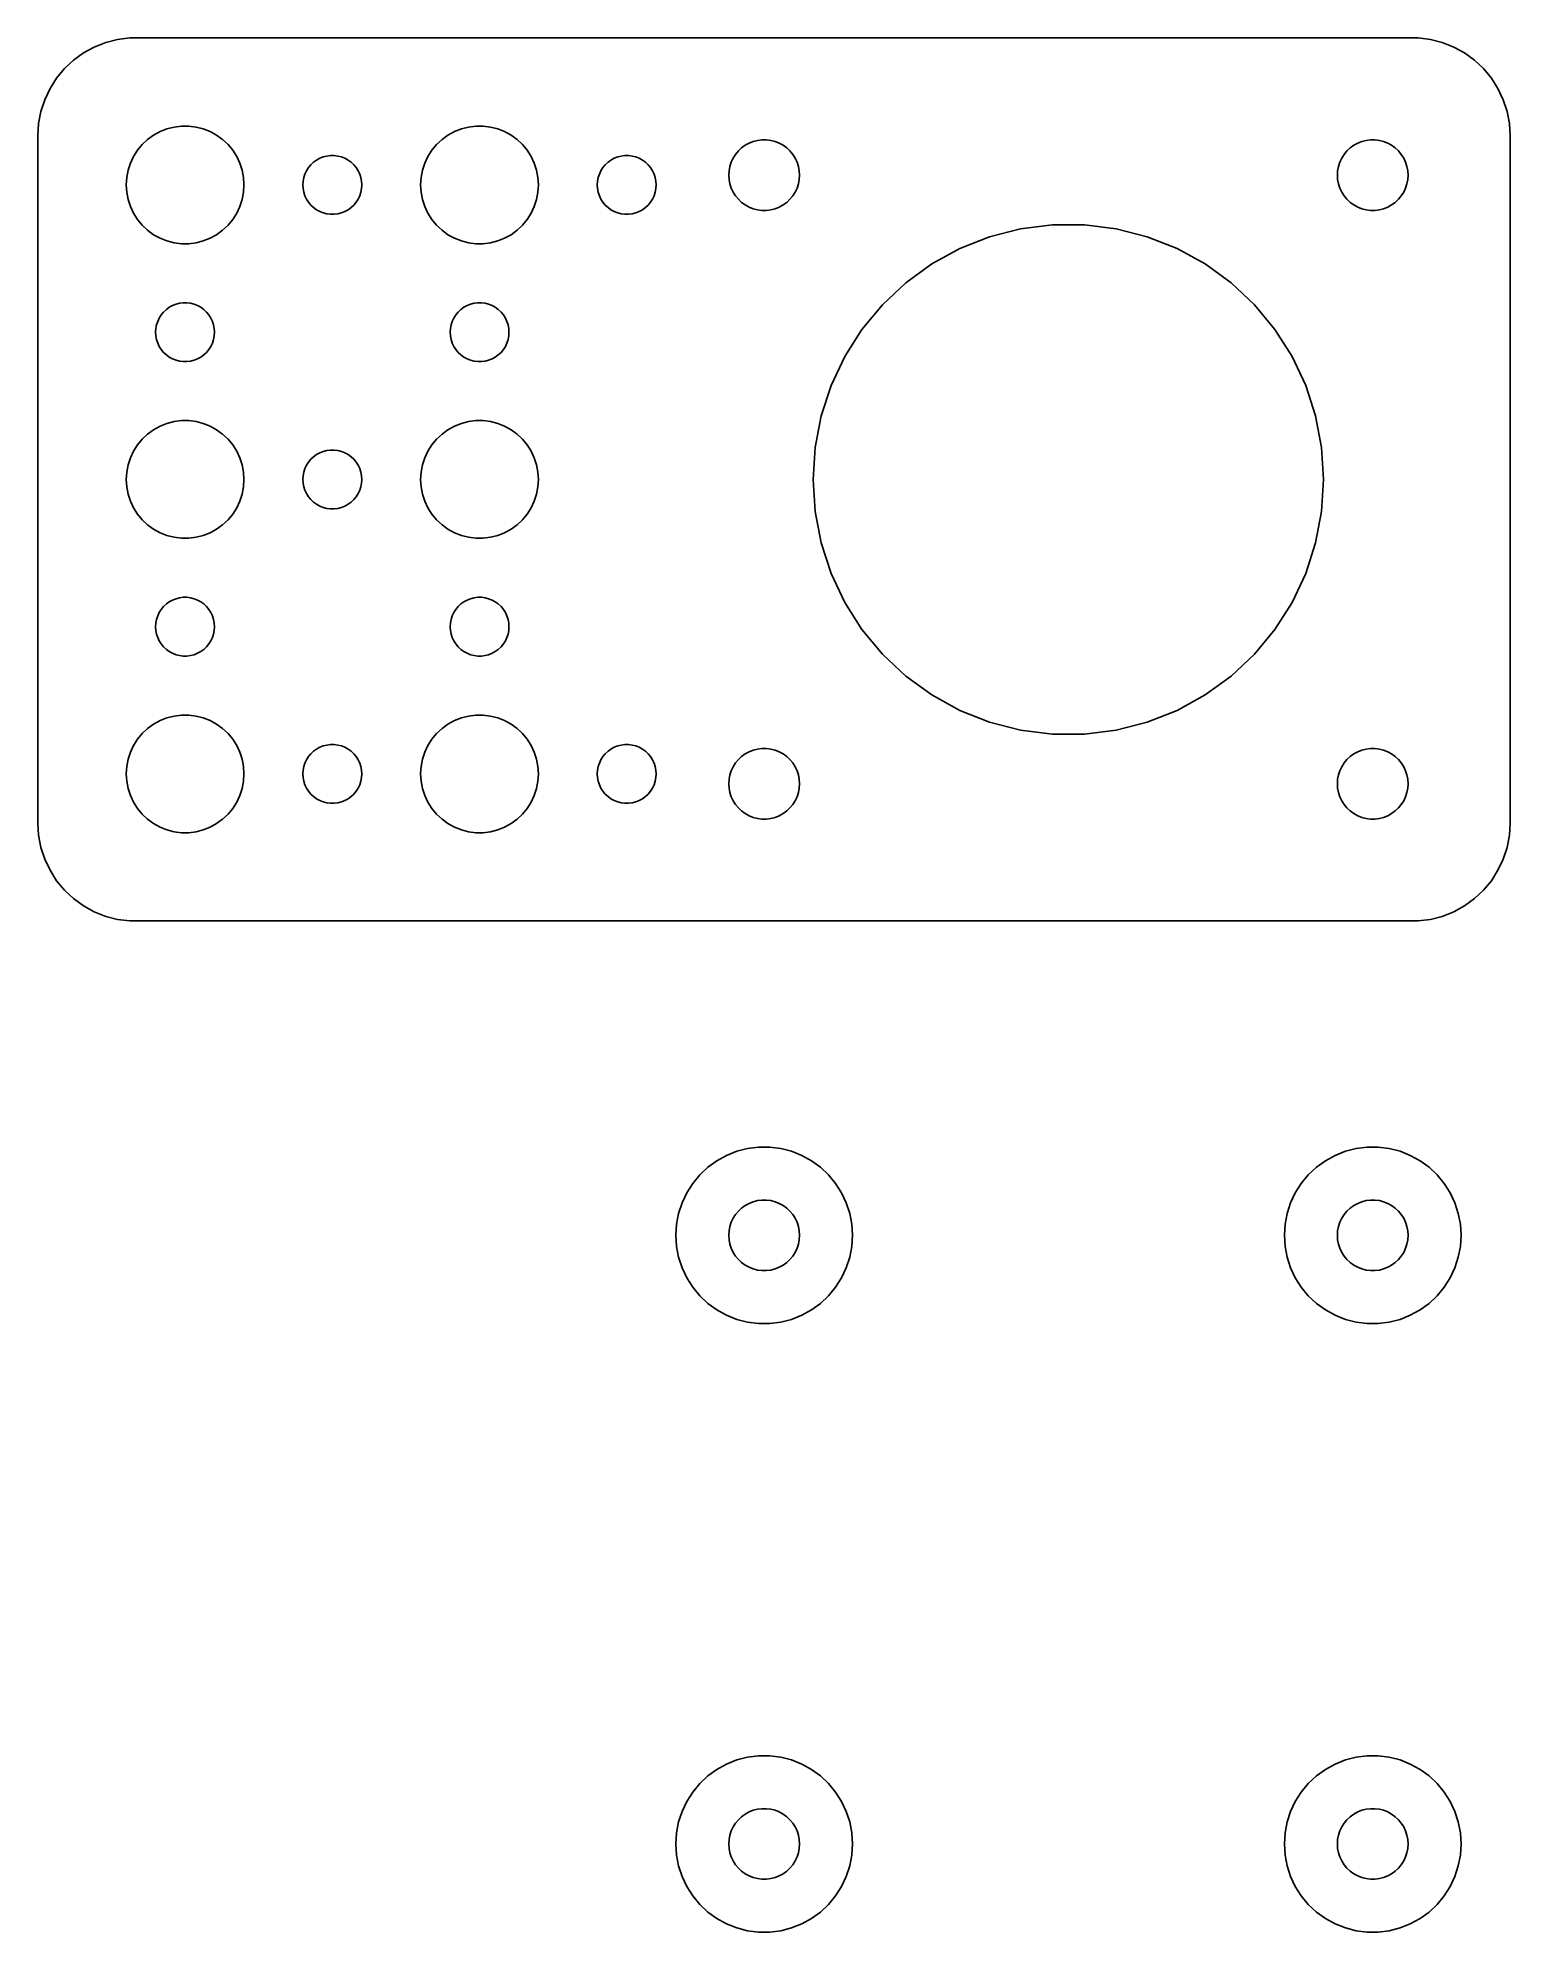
# Model space of a CAD drawing. Header units: metres. Extents: x -52.5 to 22.5, y -20 to 76.5.
import ezdxf

# ---------------------------------------------------------------- set-up
doc = ezdxf.new("R2010")
doc.units = ezdxf.units.M

msp = doc.modelspace()

# ---------------------------------------------------------------- linework, layer by layer
for p, q in [((-49.0451, 76.2553), (-49.6289, 76.0241)), ((-48.4369, 76.4114), (-49.0451, 76.2553)), ((-47.8139, 76.4901), (-48.4369, 76.4114)), ((17.8139, 76.4901), (-47.8139, 76.4901)), ((18.4369, 76.4114), (17.8139, 76.4901)), ((19.0451, 76.2553), (18.4369, 76.4114)), ((19.6289, 76.0241), (19.0451, 76.2553)), ((-50.6871, 75.3526), (-51.1448, 74.9227)), ((-50.1791, 75.7216), (-50.6871, 75.3526)), ((-49.6289, 76.0241), (-50.1791, 75.7216)), ((20.1791, 75.7216), (19.6289, 76.0241)), ((20.6871, 75.3526), (20.1791, 75.7216)), ((21.1448, 74.9227), (20.6871, 75.3526)), ((-51.5451, 74.4389), (-51.8815, 73.9088)), ((-51.1448, 74.9227), (-51.5451, 74.4389)), ((21.5451, 74.4389), (21.1448, 74.9227)), ((21.8815, 73.9088), (21.5451, 74.4389)), ((-52.1489, 73.3406), (-52.3429, 72.7434)), ((-51.8815, 73.9088), (-52.1489, 73.3406)), ((22.1489, 73.3406), (21.8815, 73.9088)), ((22.3429, 72.7434), (22.1489, 73.3406)), ((-52.3429, 72.7434), (-52.4606, 72.1267)), ((22.4606, 72.1267), (22.3429, 72.7434)), ((-52.4606, 72.1267), (-52.5, 71.5)), ((-52.5, 71.5), (-52.5, 36.5)), ((-46.9123, 71.3115), (-46.6075, 71.533)), ((-46.6075, 71.533), (-46.2773, 71.7145)), ((-46.2773, 71.7145), (-45.927, 71.8532)), ((-45.927, 71.8532), (-45.5621, 71.9469)), ((-45.5621, 71.9469), (-45.1884, 71.9941)), ((-45.1884, 71.9941), (-44.8116, 71.9941)), ((-44.8116, 71.9941), (-44.4379, 71.9469)), ((-44.4379, 71.9469), (-44.0729, 71.8532)), ((-44.0729, 71.8532), (-43.7227, 71.7145)), ((-43.7227, 71.7145), (-43.3925, 71.533)), ((-43.3925, 71.533), (-43.0877, 71.3115)), ((-31.9123, 71.3115), (-31.6075, 71.533)), ((-31.6075, 71.533), (-31.2773, 71.7145)), ((-31.2773, 71.7145), (-30.927, 71.8532)), ((-30.927, 71.8532), (-30.5621, 71.9469)), ((-30.5621, 71.9469), (-30.1884, 71.9941)), ((-30.1884, 71.9941), (-29.8116, 71.9941)), ((-29.8116, 71.9941), (-29.4379, 71.9469)), ((-29.4379, 71.9469), (-29.0729, 71.8532)), ((-29.0729, 71.8532), (-28.7227, 71.7145)), ((-28.7227, 71.7145), (-28.3925, 71.533)), ((-28.3925, 71.533), (-28.0877, 71.3115)), ((22.5, 71.5), (22.4606, 72.1267)), ((22.5, 36.5), (22.5, 71.5)), ((-47.7893, 70.1044), (-47.6289, 70.4453)), ((-47.6289, 70.4453), (-47.427, 70.7634)), ((-47.427, 70.7634), (-47.1869, 71.0536)), ((-47.1869, 71.0536), (-46.9123, 71.3115)), ((-43.0877, 71.3115), (-42.8131, 71.0536)), ((-42.8131, 71.0536), (-42.5729, 70.7634)), ((-42.5729, 70.7634), (-42.3711, 70.4453)), ((-42.3711, 70.4453), (-42.2107, 70.1044)), ((-37.9635, 70.4266), (-37.7811, 70.4734)), ((-37.7811, 70.4734), (-37.5942, 70.497)), ((-37.5942, 70.497), (-37.4058, 70.497)), ((-37.4058, 70.497), (-37.2189, 70.4734)), ((-37.2189, 70.4734), (-37.0365, 70.4266)), ((-32.7893, 70.1044), (-32.6289, 70.4453)), ((-32.6289, 70.4453), (-32.427, 70.7634)), ((-32.427, 70.7634), (-32.1869, 71.0536)), ((-32.1869, 71.0536), (-31.9123, 71.3115)), ((-28.0877, 71.3115), (-27.8131, 71.0536)), ((-27.8131, 71.0536), (-27.5729, 70.7634)), ((-27.5729, 70.7634), (-27.3711, 70.4453)), ((-27.3711, 70.4453), (-27.2107, 70.1044)), ((-22.9635, 70.4266), (-22.7811, 70.4734)), ((-22.7811, 70.4734), (-22.5942, 70.497)), ((-22.5942, 70.497), (-22.4058, 70.497)), ((-22.4058, 70.497), (-22.2189, 70.4734)), ((-22.2189, 70.4734), (-22.0365, 70.4266)), ((-17.0773, 70.3672), (-16.9562, 70.558)), ((-16.9562, 70.558), (-16.8121, 70.7322)), ((-16.8121, 70.7322), (-16.6474, 70.8869)), ((-16.6474, 70.8869), (-16.4645, 71.0198)), ((-16.4645, 71.0198), (-16.2664, 71.1287)), ((-16.2664, 71.1287), (-16.0562, 71.2119)), ((-16.0562, 71.2119), (-15.8373, 71.2681)), ((-15.8373, 71.2681), (-15.613, 71.2964)), ((-15.613, 71.2964), (-15.387, 71.2964)), ((-15.387, 71.2964), (-15.1627, 71.2681)), ((-15.1627, 71.2681), (-14.9438, 71.2119)), ((-14.9438, 71.2119), (-14.7336, 71.1287)), ((-14.7336, 71.1287), (-14.5355, 71.0198)), ((-14.5355, 71.0198), (-14.3526, 70.8869)), ((-14.3526, 70.8869), (-14.1879, 70.7322)), ((-14.1879, 70.7322), (-14.0438, 70.558)), ((-14.0438, 70.558), (-13.9226, 70.3672)), ((13.9226, 70.3672), (14.0438, 70.558)), ((14.0438, 70.558), (14.1879, 70.7322)), ((14.1879, 70.7322), (14.3526, 70.8869)), ((14.3526, 70.8869), (14.5355, 71.0198)), ((14.5355, 71.0198), (14.7336, 71.1287)), ((14.7336, 71.1287), (14.9438, 71.2119)), ((14.9438, 71.2119), (15.1627, 71.2681)), ((15.1627, 71.2681), (15.387, 71.2964)), ((15.387, 71.2964), (15.613, 71.2964)), ((15.613, 71.2964), (15.8373, 71.2681)), ((15.8373, 71.2681), (16.0562, 71.2119)), ((16.0562, 71.2119), (16.2664, 71.1287)), ((16.2664, 71.1287), (16.4645, 71.0198)), ((16.4645, 71.0198), (16.6474, 70.8869)), ((16.6474, 70.8869), (16.8121, 70.7322)), ((16.8121, 70.7322), (16.9562, 70.558)), ((16.9562, 70.558), (17.0773, 70.3672)), ((-47.9763, 69.376), (-47.9057, 69.7461)), ((-47.9057, 69.7461), (-47.7893, 70.1044)), ((-42.2107, 70.1044), (-42.0942, 69.7461)), ((-42.0942, 69.7461), (-42.0237, 69.376)), ((-38.9529, 69.373), (-38.8947, 69.5522)), ((-38.8947, 69.5522), (-38.8145, 69.7226)), ((-38.8145, 69.7226), (-38.7135, 69.8817)), ((-38.7135, 69.8817), (-38.5934, 70.0268)), ((-38.5934, 70.0268), (-38.4561, 70.1558)), ((-38.4561, 70.1558), (-38.3037, 70.2665)), ((-38.3037, 70.2665), (-38.1387, 70.3572)), ((-38.1387, 70.3572), (-37.9635, 70.4266)), ((-37.0365, 70.4266), (-36.8613, 70.3572)), ((-36.8613, 70.3572), (-36.6963, 70.2665)), ((-36.6963, 70.2665), (-36.5439, 70.1558)), ((-36.5439, 70.1558), (-36.4065, 70.0268)), ((-36.4065, 70.0268), (-36.2865, 69.8817)), ((-36.2865, 69.8817), (-36.1855, 69.7226)), ((-36.1855, 69.7226), (-36.1053, 69.5522)), ((-36.1053, 69.5522), (-36.0471, 69.373)), ((-32.9763, 69.376), (-32.9057, 69.7461)), ((-32.9057, 69.7461), (-32.7893, 70.1044)), ((-27.2107, 70.1044), (-27.0942, 69.7461)), ((-27.0942, 69.7461), (-27.0237, 69.376)), ((-23.9529, 69.373), (-23.8947, 69.5522)), ((-23.8947, 69.5522), (-23.8145, 69.7226)), ((-23.8145, 69.7226), (-23.7135, 69.8817)), ((-23.7135, 69.8817), (-23.5934, 70.0268)), ((-23.5934, 70.0268), (-23.4561, 70.1558)), ((-23.4561, 70.1558), (-23.3037, 70.2665)), ((-23.3037, 70.2665), (-23.1387, 70.3572)), ((-23.1387, 70.3572), (-22.9635, 70.4266)), ((-22.0365, 70.4266), (-21.8613, 70.3572)), ((-21.8613, 70.3572), (-21.6963, 70.2665)), ((-21.6963, 70.2665), (-21.5439, 70.1558)), ((-21.5439, 70.1558), (-21.4065, 70.0268)), ((-21.4065, 70.0268), (-21.2865, 69.8817)), ((-21.2865, 69.8817), (-21.1855, 69.7226)), ((-21.1855, 69.7226), (-21.1053, 69.5522)), ((-21.1053, 69.5522), (-21.0471, 69.373)), ((-17.3, 69.5), (-17.2858, 69.7256)), ((-17.2858, 69.2744), (-17.3, 69.5)), ((-17.2858, 69.7256), (-17.2434, 69.9476)), ((-17.2434, 69.9476), (-17.1736, 70.1626)), ((-17.1736, 70.1626), (-17.0773, 70.3672)), ((-13.9226, 70.3672), (-13.8264, 70.1626)), ((-13.8264, 70.1626), (-13.7565, 69.9476)), ((-13.7565, 69.9476), (-13.7142, 69.7256)), ((-13.7142, 69.7256), (-13.7, 69.5)), ((-13.7, 69.5), (-13.7142, 69.2744)), ((13.7, 69.5), (13.7142, 69.7256)), ((13.7142, 69.2744), (13.7, 69.5)), ((13.7142, 69.7256), (13.7565, 69.9476)), ((13.7565, 69.9476), (13.8264, 70.1626)), ((13.8264, 70.1626), (13.9226, 70.3672)), ((17.0773, 70.3672), (17.1736, 70.1626)), ((17.1736, 70.1626), (17.2434, 69.9476)), ((17.2434, 69.9476), (17.2858, 69.7256)), ((17.2858, 69.7256), (17.3, 69.5)), ((17.3, 69.5), (17.2858, 69.2744)), ((-48, 69), (-47.9763, 69.376)), ((-47.9763, 68.624), (-48, 69)), ((-47.9057, 68.2539), (-47.9763, 68.624)), ((-42.0237, 68.624), (-42.0942, 68.2539)), ((-42.0237, 69.376), (-42, 69)), ((-42, 69), (-42.0237, 68.624)), ((-39, 69), (-38.9882, 69.188)), ((-38.9882, 68.812), (-39, 69)), ((-38.9882, 69.188), (-38.9529, 69.373)), ((-38.9529, 68.627), (-38.9882, 68.812)), ((-38.8947, 68.4478), (-38.9529, 68.627)), ((-36.0471, 68.627), (-36.1053, 68.4478)), ((-36.0471, 69.373), (-36.0118, 69.188)), ((-36.0118, 68.812), (-36.0471, 68.627)), ((-36.0118, 69.188), (-36, 69)), ((-36, 69), (-36.0118, 68.812)), ((-33, 69), (-32.9763, 69.376)), ((-32.9763, 68.624), (-33, 69)), ((-32.9057, 68.2539), (-32.9763, 68.624)), ((-27.0237, 68.624), (-27.0942, 68.2539)), ((-27.0237, 69.376), (-27, 69)), ((-27, 69), (-27.0237, 68.624)), ((-24, 69), (-23.9882, 69.188)), ((-23.9882, 68.812), (-24, 69)), ((-23.9882, 69.188), (-23.9529, 69.373)), ((-23.9529, 68.627), (-23.9882, 68.812)), ((-23.8947, 68.4478), (-23.9529, 68.627)), ((-21.0471, 68.627), (-21.1053, 68.4478)), ((-21.0471, 69.373), (-21.0118, 69.188)), ((-21.0118, 68.812), (-21.0471, 68.627)), ((-21.0118, 69.188), (-21, 69)), ((-21, 69), (-21.0118, 68.812)), ((-17.2434, 69.0524), (-17.2858, 69.2744)), ((-17.1736, 68.8374), (-17.2434, 69.0524)), ((-17.0773, 68.6328), (-17.1736, 68.8374)), ((-16.9562, 68.442), (-17.0773, 68.6328)), ((-13.9226, 68.6328), (-14.0438, 68.442)), ((-13.8264, 68.8374), (-13.9226, 68.6328)), ((-13.7565, 69.0524), (-13.8264, 68.8374)), ((-13.7142, 69.2744), (-13.7565, 69.0524)), ((13.7565, 69.0524), (13.7142, 69.2744)), ((13.8264, 68.8374), (13.7565, 69.0524)), ((13.9226, 68.6328), (13.8264, 68.8374)), ((14.0438, 68.442), (13.9226, 68.6328)), ((17.0773, 68.6328), (16.9562, 68.442)), ((17.1736, 68.8374), (17.0773, 68.6328)), ((17.2434, 69.0524), (17.1736, 68.8374)), ((17.2858, 69.2744), (17.2434, 69.0524)), ((-47.7893, 67.8956), (-47.9057, 68.2539)), ((-47.6289, 67.5547), (-47.7893, 67.8956)), ((-47.427, 67.2366), (-47.6289, 67.5547)), ((-42.3711, 67.5547), (-42.5729, 67.2366)), ((-42.2107, 67.8956), (-42.3711, 67.5547)), ((-42.0942, 68.2539), (-42.2107, 67.8956)), ((-38.8145, 68.2774), (-38.8947, 68.4478)), ((-38.7135, 68.1183), (-38.8145, 68.2774)), ((-38.5934, 67.9732), (-38.7135, 68.1183)), ((-38.4561, 67.8442), (-38.5934, 67.9732)), ((-38.3037, 67.7335), (-38.4561, 67.8442)), ((-38.1387, 67.6427), (-38.3037, 67.7335)), ((-37.9635, 67.5734), (-38.1387, 67.6427)), ((-37.7811, 67.5266), (-37.9635, 67.5734)), ((-37.0365, 67.5734), (-37.2189, 67.5266)), ((-36.8613, 67.6427), (-37.0365, 67.5734)), ((-36.6963, 67.7335), (-36.8613, 67.6427)), ((-36.5439, 67.8442), (-36.6963, 67.7335)), ((-36.4065, 67.9732), (-36.5439, 67.8442)), ((-36.2865, 68.1183), (-36.4065, 67.9732)), ((-36.1855, 68.2774), (-36.2865, 68.1183)), ((-36.1053, 68.4478), (-36.1855, 68.2774)), ((-32.7893, 67.8956), (-32.9057, 68.2539)), ((-32.6289, 67.5547), (-32.7893, 67.8956)), ((-32.427, 67.2366), (-32.6289, 67.5547)), ((-27.3711, 67.5547), (-27.5729, 67.2366)), ((-27.2107, 67.8956), (-27.3711, 67.5547)), ((-27.0942, 68.2539), (-27.2107, 67.8956)), ((-23.8145, 68.2774), (-23.8947, 68.4478)), ((-23.7135, 68.1183), (-23.8145, 68.2774)), ((-23.5934, 67.9732), (-23.7135, 68.1183)), ((-23.4561, 67.8442), (-23.5934, 67.9732)), ((-23.3037, 67.7335), (-23.4561, 67.8442)), ((-23.1387, 67.6427), (-23.3037, 67.7335)), ((-22.9635, 67.5734), (-23.1387, 67.6427)), ((-22.7811, 67.5266), (-22.9635, 67.5734)), ((-22.0365, 67.5734), (-22.2189, 67.5266)), ((-21.8613, 67.6427), (-22.0365, 67.5734)), ((-21.6963, 67.7335), (-21.8613, 67.6427)), ((-21.5439, 67.8442), (-21.6963, 67.7335)), ((-21.4065, 67.9732), (-21.5439, 67.8442)), ((-21.2865, 68.1183), (-21.4065, 67.9732)), ((-21.1855, 68.2774), (-21.2865, 68.1183)), ((-21.1053, 68.4478), (-21.1855, 68.2774)), ((-16.8121, 68.2678), (-16.9562, 68.442)), ((-16.6474, 68.1131), (-16.8121, 68.2678)), ((-16.4645, 67.9802), (-16.6474, 68.1131)), ((-16.2664, 67.8713), (-16.4645, 67.9802)), ((-16.0562, 67.7881), (-16.2664, 67.8713)), ((-15.8373, 67.7319), (-16.0562, 67.7881)), ((-15.613, 67.7036), (-15.8373, 67.7319)), ((-15.387, 67.7036), (-15.613, 67.7036)), ((-15.1627, 67.7319), (-15.387, 67.7036)), ((-14.9438, 67.7881), (-15.1627, 67.7319)), ((-14.7336, 67.8713), (-14.9438, 67.7881)), ((-14.5355, 67.9802), (-14.7336, 67.8713)), ((-14.3526, 68.1131), (-14.5355, 67.9802)), ((-14.1879, 68.2678), (-14.3526, 68.1131)), ((-14.0438, 68.442), (-14.1879, 68.2678)), ((14.1879, 68.2678), (14.0438, 68.442)), ((14.3526, 68.1131), (14.1879, 68.2678)), ((14.5355, 67.9802), (14.3526, 68.1131)), ((14.7336, 67.8713), (14.5355, 67.9802)), ((14.9438, 67.7881), (14.7336, 67.8713)), ((15.1627, 67.7319), (14.9438, 67.7881)), ((15.387, 67.7036), (15.1627, 67.7319)), ((15.613, 67.7036), (15.387, 67.7036)), ((15.8373, 67.7319), (15.613, 67.7036)), ((16.0562, 67.7881), (15.8373, 67.7319)), ((16.2664, 67.8713), (16.0562, 67.7881)), ((16.4645, 67.9802), (16.2664, 67.8713)), ((16.6474, 68.1131), (16.4645, 67.9802)), ((16.8121, 68.2678), (16.6474, 68.1131)), ((16.9562, 68.442), (16.8121, 68.2678)), ((-47.1869, 66.9464), (-47.427, 67.2366)), ((-46.9123, 66.6884), (-47.1869, 66.9464)), ((-46.6075, 66.467), (-46.9123, 66.6884)), ((-43.0877, 66.6884), (-43.3925, 66.467)), ((-42.8131, 66.9464), (-43.0877, 66.6884)), ((-42.5729, 67.2366), (-42.8131, 66.9464)), ((-37.5942, 67.5029), (-37.7811, 67.5266)), ((-37.4058, 67.5029), (-37.5942, 67.5029)), ((-37.2189, 67.5266), (-37.4058, 67.5029)), ((-32.1869, 66.9464), (-32.427, 67.2366)), ((-31.9123, 66.6884), (-32.1869, 66.9464)), ((-31.6075, 66.467), (-31.9123, 66.6884)), ((-28.0877, 66.6884), (-28.3925, 66.467)), ((-27.8131, 66.9464), (-28.0877, 66.6884)), ((-27.5729, 67.2366), (-27.8131, 66.9464)), ((-22.5942, 67.5029), (-22.7811, 67.5266)), ((-22.4058, 67.5029), (-22.5942, 67.5029)), ((-22.2189, 67.5266), (-22.4058, 67.5029)), ((-4.0172, 66.3637), (-2.4359, 66.7697)), ((-2.4359, 66.7697), (-0.8163, 66.9743)), ((-0.8163, 66.9743), (0.8163, 66.9743)), ((0.8163, 66.9743), (2.4359, 66.7697)), ((2.4359, 66.7697), (4.0172, 66.3637)), ((-46.2773, 66.2855), (-46.6075, 66.467)), ((-45.927, 66.1468), (-46.2773, 66.2855)), ((-45.5621, 66.0531), (-45.927, 66.1468)), ((-45.1884, 66.0059), (-45.5621, 66.0531)), ((-44.8116, 66.0059), (-45.1884, 66.0059)), ((-44.4379, 66.0531), (-44.8116, 66.0059)), ((-44.0729, 66.1468), (-44.4379, 66.0531)), ((-43.7227, 66.2855), (-44.0729, 66.1468)), ((-43.3925, 66.467), (-43.7227, 66.2855)), ((-31.2773, 66.2855), (-31.6075, 66.467)), ((-30.927, 66.1468), (-31.2773, 66.2855)), ((-30.5621, 66.0531), (-30.927, 66.1468)), ((-30.1884, 66.0059), (-30.5621, 66.0531)), ((-29.8116, 66.0059), (-30.1884, 66.0059)), ((-29.4379, 66.0531), (-29.8116, 66.0059)), ((-29.0729, 66.1468), (-29.4379, 66.0531)), ((-28.7227, 66.2855), (-29.0729, 66.1468)), ((-28.3925, 66.467), (-28.7227, 66.2855)), ((-6.9657, 64.9763), (-5.5351, 65.7627)), ((-5.5351, 65.7627), (-4.0172, 66.3637)), ((4.0172, 66.3637), (5.5351, 65.7627)), ((5.5351, 65.7627), (6.9657, 64.9763)), ((-8.2865, 64.0167), (-6.9657, 64.9763)), ((6.9657, 64.9763), (8.2865, 64.0167)), ((-9.4766, 62.8991), (-8.2865, 64.0167)), ((8.2865, 64.0167), (9.4766, 62.8991)), ((-45.9561, 62.6558), (-45.8037, 62.7665)), ((-45.8037, 62.7665), (-45.6387, 62.8572)), ((-45.6387, 62.8572), (-45.4635, 62.9266)), ((-45.4635, 62.9266), (-45.2811, 62.9734)), ((-45.2811, 62.9734), (-45.0942, 62.997)), ((-45.0942, 62.997), (-44.9058, 62.997)), ((-44.9058, 62.997), (-44.7189, 62.9734)), ((-44.7189, 62.9734), (-44.5365, 62.9266)), ((-44.5365, 62.9266), (-44.3613, 62.8572)), ((-44.3613, 62.8572), (-44.1963, 62.7665)), ((-44.1963, 62.7665), (-44.0439, 62.6558)), ((-30.9561, 62.6558), (-30.8037, 62.7665)), ((-30.8037, 62.7665), (-30.6387, 62.8572)), ((-30.6387, 62.8572), (-30.4635, 62.9266)), ((-30.4635, 62.9266), (-30.2811, 62.9734)), ((-30.2811, 62.9734), (-30.0942, 62.997)), ((-30.0942, 62.997), (-29.9058, 62.997)), ((-29.9058, 62.997), (-29.7189, 62.9734)), ((-29.7189, 62.9734), (-29.5365, 62.9266)), ((-29.5365, 62.9266), (-29.3613, 62.8572)), ((-29.3613, 62.8572), (-29.1963, 62.7665)), ((-29.1963, 62.7665), (-29.0439, 62.6558)), ((-10.5172, 61.6412), (-9.4766, 62.8991)), ((9.4766, 62.8991), (10.5172, 61.6412)), ((-46.4882, 61.688), (-46.4529, 61.873)), ((-46.4529, 61.873), (-46.3947, 62.0522)), ((-46.3947, 62.0522), (-46.3145, 62.2226)), ((-46.3145, 62.2226), (-46.2135, 62.3817)), ((-46.2135, 62.3817), (-46.0934, 62.5268)), ((-46.0934, 62.5268), (-45.9561, 62.6558)), ((-44.0439, 62.6558), (-43.9065, 62.5268)), ((-43.9065, 62.5268), (-43.7865, 62.3817)), ((-43.7865, 62.3817), (-43.6855, 62.2226)), ((-43.6855, 62.2226), (-43.6053, 62.0522)), ((-43.6053, 62.0522), (-43.5471, 61.873)), ((-43.5471, 61.873), (-43.5118, 61.688)), ((-31.4882, 61.688), (-31.4529, 61.873)), ((-31.4529, 61.873), (-31.3947, 62.0522)), ((-31.3947, 62.0522), (-31.3145, 62.2226)), ((-31.3145, 62.2226), (-31.2135, 62.3817)), ((-31.2135, 62.3817), (-31.0934, 62.5268)), ((-31.0934, 62.5268), (-30.9561, 62.6558)), ((-29.0439, 62.6558), (-28.9065, 62.5268)), ((-28.9065, 62.5268), (-28.7865, 62.3817)), ((-28.7865, 62.3817), (-28.6855, 62.2226)), ((-28.6855, 62.2226), (-28.6053, 62.0522)), ((-28.6053, 62.0522), (-28.5471, 61.873)), ((-28.5471, 61.873), (-28.5118, 61.688)), ((-46.5, 61.5), (-46.4882, 61.688)), ((-46.4882, 61.312), (-46.5, 61.5)), ((-46.4529, 61.127), (-46.4882, 61.312)), ((-46.3947, 60.9478), (-46.4529, 61.127)), ((-46.3145, 60.7774), (-46.3947, 60.9478)), ((-43.6053, 60.9478), (-43.6855, 60.7774)), ((-43.5471, 61.127), (-43.6053, 60.9478)), ((-43.5118, 61.312), (-43.5471, 61.127)), ((-43.5118, 61.688), (-43.5, 61.5)), ((-43.5, 61.5), (-43.5118, 61.312)), ((-31.5, 61.5), (-31.4882, 61.688)), ((-31.4882, 61.312), (-31.5, 61.5)), ((-31.4529, 61.127), (-31.4882, 61.312)), ((-31.3947, 60.9478), (-31.4529, 61.127)), ((-31.3145, 60.7774), (-31.3947, 60.9478)), ((-28.6053, 60.9478), (-28.6855, 60.7774)), ((-28.5471, 61.127), (-28.6053, 60.9478)), ((-28.5118, 61.312), (-28.5471, 61.127)), ((-28.5118, 61.688), (-28.5, 61.5)), ((-28.5, 61.5), (-28.5118, 61.312)), ((-11.392, 60.2628), (-10.5172, 61.6412)), ((10.5172, 61.6412), (11.392, 60.2628)), ((-46.2135, 60.6183), (-46.3145, 60.7774)), ((-46.0934, 60.4732), (-46.2135, 60.6183)), ((-45.9561, 60.3442), (-46.0934, 60.4732)), ((-45.8037, 60.2335), (-45.9561, 60.3442)), ((-45.6387, 60.1427), (-45.8037, 60.2335)), ((-45.4635, 60.0734), (-45.6387, 60.1427)), ((-45.2811, 60.0266), (-45.4635, 60.0734)), ((-45.0942, 60.0029), (-45.2811, 60.0266)), ((-44.9058, 60.0029), (-45.0942, 60.0029)), ((-44.7189, 60.0266), (-44.9058, 60.0029)), ((-44.5365, 60.0734), (-44.7189, 60.0266)), ((-44.3613, 60.1427), (-44.5365, 60.0734)), ((-44.1963, 60.2335), (-44.3613, 60.1427)), ((-44.0439, 60.3442), (-44.1963, 60.2335)), ((-43.9065, 60.4732), (-44.0439, 60.3442)), ((-43.7865, 60.6183), (-43.9065, 60.4732)), ((-43.6855, 60.7774), (-43.7865, 60.6183)), ((-31.2135, 60.6183), (-31.3145, 60.7774)), ((-31.0934, 60.4732), (-31.2135, 60.6183)), ((-30.9561, 60.3442), (-31.0934, 60.4732)), ((-30.8037, 60.2335), (-30.9561, 60.3442)), ((-30.6387, 60.1427), (-30.8037, 60.2335)), ((-30.4635, 60.0734), (-30.6387, 60.1427)), ((-30.2811, 60.0266), (-30.4635, 60.0734)), ((-30.0942, 60.0029), (-30.2811, 60.0266)), ((-29.9058, 60.0029), (-30.0942, 60.0029)), ((-29.7189, 60.0266), (-29.9058, 60.0029)), ((-29.5365, 60.0734), (-29.7189, 60.0266)), ((-29.3613, 60.1427), (-29.5365, 60.0734)), ((-29.1963, 60.2335), (-29.3613, 60.1427)), ((-29.0439, 60.3442), (-29.1963, 60.2335)), ((-28.9065, 60.4732), (-29.0439, 60.3442)), ((-28.7865, 60.6183), (-28.9065, 60.4732)), ((-28.6855, 60.7774), (-28.7865, 60.6183)), ((-12.0871, 58.7856), (-11.392, 60.2628)), ((11.392, 60.2628), (12.0871, 58.7856)), ((-12.5916, 57.233), (-12.0871, 58.7856)), ((12.0871, 58.7856), (12.5916, 57.233)), ((-45.927, 56.8532), (-45.5621, 56.9469)), ((-45.5621, 56.9469), (-45.1884, 56.9941)), ((-45.1884, 56.9941), (-44.8116, 56.9941)), ((-44.8116, 56.9941), (-44.4379, 56.9469)), ((-44.4379, 56.9469), (-44.0729, 56.8532)), ((-30.927, 56.8532), (-30.5621, 56.9469)), ((-30.5621, 56.9469), (-30.1884, 56.9941)), ((-30.1884, 56.9941), (-29.8116, 56.9941)), ((-29.8116, 56.9941), (-29.4379, 56.9469)), ((-29.4379, 56.9469), (-29.0729, 56.8532)), ((-12.8975, 55.6293), (-12.5916, 57.233)), ((12.5916, 57.233), (12.8975, 55.6293)), ((-47.427, 55.7634), (-47.1869, 56.0536)), ((-47.1869, 56.0536), (-46.9123, 56.3115)), ((-46.9123, 56.3115), (-46.6075, 56.533)), ((-46.6075, 56.533), (-46.2773, 56.7145)), ((-46.2773, 56.7145), (-45.927, 56.8532)), ((-44.0729, 56.8532), (-43.7227, 56.7145)), ((-43.7227, 56.7145), (-43.3925, 56.533)), ((-43.3925, 56.533), (-43.0877, 56.3115)), ((-43.0877, 56.3115), (-42.8131, 56.0536)), ((-42.8131, 56.0536), (-42.5729, 55.7634)), ((-32.427, 55.7634), (-32.1869, 56.0536)), ((-32.1869, 56.0536), (-31.9123, 56.3115)), ((-31.9123, 56.3115), (-31.6075, 56.533)), ((-31.6075, 56.533), (-31.2773, 56.7145)), ((-31.2773, 56.7145), (-30.927, 56.8532)), ((-29.0729, 56.8532), (-28.7227, 56.7145)), ((-28.7227, 56.7145), (-28.3925, 56.533)), ((-28.3925, 56.533), (-28.0877, 56.3115)), ((-28.0877, 56.3115), (-27.8131, 56.0536)), ((-27.8131, 56.0536), (-27.5729, 55.7634)), ((-47.9057, 54.7461), (-47.7893, 55.1044)), ((-47.7893, 55.1044), (-47.6289, 55.4453)), ((-47.6289, 55.4453), (-47.427, 55.7634)), ((-42.5729, 55.7634), (-42.3711, 55.4453)), ((-42.3711, 55.4453), (-42.2107, 55.1044)), ((-42.2107, 55.1044), (-42.0942, 54.7461)), ((-38.7135, 54.8817), (-38.5934, 55.0268)), ((-38.5934, 55.0268), (-38.4561, 55.1558)), ((-38.4561, 55.1558), (-38.3037, 55.2665)), ((-38.3037, 55.2665), (-38.1387, 55.3572)), ((-38.1387, 55.3572), (-37.9635, 55.4266)), ((-37.9635, 55.4266), (-37.7811, 55.4734)), ((-37.7811, 55.4734), (-37.5942, 55.497)), ((-37.5942, 55.497), (-37.4058, 55.497)), ((-37.4058, 55.497), (-37.2189, 55.4734)), ((-37.2189, 55.4734), (-37.0365, 55.4266)), ((-37.0365, 55.4266), (-36.8613, 55.3572)), ((-36.8613, 55.3572), (-36.6963, 55.2665)), ((-36.6963, 55.2665), (-36.5439, 55.1558)), ((-36.5439, 55.1558), (-36.4065, 55.0268)), ((-36.4065, 55.0268), (-36.2865, 54.8817)), ((-32.9057, 54.7461), (-32.7893, 55.1044)), ((-32.7893, 55.1044), (-32.6289, 55.4453)), ((-32.6289, 55.4453), (-32.427, 55.7634)), ((-27.5729, 55.7634), (-27.3711, 55.4453)), ((-27.3711, 55.4453), (-27.2107, 55.1044)), ((-27.2107, 55.1044), (-27.0942, 54.7461)), ((-13, 54), (-12.8975, 55.6293)), ((12.8975, 55.6293), (13, 54)), ((-48, 54), (-47.9763, 54.376)), ((-47.9763, 54.376), (-47.9057, 54.7461)), ((-42.0942, 54.7461), (-42.0237, 54.376)), ((-42.0237, 54.376), (-42, 54)), ((-39, 54), (-38.9882, 54.188)), ((-38.9882, 54.188), (-38.9529, 54.373)), ((-38.9529, 54.373), (-38.8947, 54.5522)), ((-38.8947, 54.5522), (-38.8145, 54.7226)), ((-38.8145, 54.7226), (-38.7135, 54.8817)), ((-36.2865, 54.8817), (-36.1855, 54.7226)), ((-36.1855, 54.7226), (-36.1053, 54.5522)), ((-36.1053, 54.5522), (-36.0471, 54.373)), ((-36.0471, 54.373), (-36.0118, 54.188)), ((-36.0118, 54.188), (-36, 54)), ((-33, 54), (-32.9763, 54.376)), ((-32.9763, 54.376), (-32.9057, 54.7461)), ((-27.0942, 54.7461), (-27.0237, 54.376)), ((-27.0237, 54.376), (-27, 54)), ((-47.9763, 53.624), (-48, 54)), ((-47.9057, 53.2539), (-47.9763, 53.624)), ((-47.7893, 52.8956), (-47.9057, 53.2539)), ((-42.0942, 53.2539), (-42.2107, 52.8956)), ((-42.0237, 53.624), (-42.0942, 53.2539)), ((-42, 54), (-42.0237, 53.624)), ((-38.9882, 53.812), (-39, 54)), ((-38.9529, 53.627), (-38.9882, 53.812)), ((-38.8947, 53.4478), (-38.9529, 53.627)), ((-38.8145, 53.2774), (-38.8947, 53.4478)), ((-38.7135, 53.1183), (-38.8145, 53.2774)), ((-38.5934, 52.9732), (-38.7135, 53.1183)), ((-36.2865, 53.1183), (-36.4065, 52.9732)), ((-36.1855, 53.2774), (-36.2865, 53.1183)), ((-36.1053, 53.4478), (-36.1855, 53.2774)), ((-36.0471, 53.627), (-36.1053, 53.4478)), ((-36.0118, 53.812), (-36.0471, 53.627)), ((-36, 54), (-36.0118, 53.812)), ((-32.9763, 53.624), (-33, 54)), ((-32.9057, 53.2539), (-32.9763, 53.624)), ((-32.7893, 52.8956), (-32.9057, 53.2539)), ((-27.0942, 53.2539), (-27.2107, 52.8956)), ((-27.0237, 53.624), (-27.0942, 53.2539)), ((-27, 54), (-27.0237, 53.624)), ((-12.8975, 52.3707), (-13, 54)), ((13, 54), (12.8975, 52.3707)), ((-47.6289, 52.5547), (-47.7893, 52.8956)), ((-47.427, 52.2366), (-47.6289, 52.5547)), ((-47.1869, 51.9464), (-47.427, 52.2366)), ((-42.5729, 52.2366), (-42.8131, 51.9464)), ((-42.3711, 52.5547), (-42.5729, 52.2366)), ((-42.2107, 52.8956), (-42.3711, 52.5547)), ((-38.4561, 52.8442), (-38.5934, 52.9732)), ((-38.3037, 52.7335), (-38.4561, 52.8442)), ((-38.1387, 52.6428), (-38.3037, 52.7335)), ((-37.9635, 52.5734), (-38.1387, 52.6428)), ((-37.7811, 52.5266), (-37.9635, 52.5734)), ((-37.5942, 52.503), (-37.7811, 52.5266)), ((-37.4058, 52.503), (-37.5942, 52.503)), ((-37.2189, 52.5266), (-37.4058, 52.503)), ((-37.0365, 52.5734), (-37.2189, 52.5266)), ((-36.8613, 52.6428), (-37.0365, 52.5734)), ((-36.6963, 52.7335), (-36.8613, 52.6428)), ((-36.5439, 52.8442), (-36.6963, 52.7335)), ((-36.4065, 52.9732), (-36.5439, 52.8442)), ((-32.6289, 52.5547), (-32.7893, 52.8956)), ((-32.427, 52.2366), (-32.6289, 52.5547)), ((-32.1869, 51.9464), (-32.427, 52.2366)), ((-27.5729, 52.2366), (-27.8131, 51.9464)), ((-27.3711, 52.5547), (-27.5729, 52.2366)), ((-27.2107, 52.8956), (-27.3711, 52.5547)), ((-12.5916, 50.767), (-12.8975, 52.3707)), ((12.8975, 52.3707), (12.5916, 50.767)), ((-46.9123, 51.6885), (-47.1869, 51.9464)), ((-46.6075, 51.467), (-46.9123, 51.6885)), ((-46.2773, 51.2855), (-46.6075, 51.467)), ((-45.927, 51.1468), (-46.2773, 51.2855)), ((-45.5621, 51.0531), (-45.927, 51.1468)), ((-44.0729, 51.1468), (-44.4379, 51.0531)), ((-43.7227, 51.2855), (-44.0729, 51.1468)), ((-43.3925, 51.467), (-43.7227, 51.2855)), ((-43.0877, 51.6885), (-43.3925, 51.467)), ((-42.8131, 51.9464), (-43.0877, 51.6885)), ((-31.9123, 51.6885), (-32.1869, 51.9464)), ((-31.6075, 51.467), (-31.9123, 51.6885)), ((-31.2773, 51.2855), (-31.6075, 51.467)), ((-30.927, 51.1468), (-31.2773, 51.2855)), ((-30.5621, 51.0531), (-30.927, 51.1468)), ((-29.0729, 51.1468), (-29.4379, 51.0531)), ((-28.7227, 51.2855), (-29.0729, 51.1468)), ((-28.3925, 51.467), (-28.7227, 51.2855)), ((-28.0877, 51.6885), (-28.3925, 51.467)), ((-27.8131, 51.9464), (-28.0877, 51.6885)), ((-45.1884, 51.0059), (-45.5621, 51.0531)), ((-44.8116, 51.0059), (-45.1884, 51.0059)), ((-44.4379, 51.0531), (-44.8116, 51.0059)), ((-30.1884, 51.0059), (-30.5621, 51.0531)), ((-29.8116, 51.0059), (-30.1884, 51.0059)), ((-29.4379, 51.0531), (-29.8116, 51.0059)), ((-12.0871, 49.2144), (-12.5916, 50.767)), ((12.5916, 50.767), (12.0871, 49.2144)), ((-11.392, 47.7372), (-12.0871, 49.2144)), ((12.0871, 49.2144), (11.392, 47.7372)), ((-46.3145, 47.2226), (-46.2135, 47.3817)), ((-46.2135, 47.3817), (-46.0934, 47.5268)), ((-46.0934, 47.5268), (-45.9561, 47.6558)), ((-45.9561, 47.6558), (-45.8037, 47.7665)), ((-45.8037, 47.7665), (-45.6387, 47.8573)), ((-45.6387, 47.8573), (-45.4635, 47.9266)), ((-45.4635, 47.9266), (-45.2811, 47.9734)), ((-45.2811, 47.9734), (-45.0942, 47.9971)), ((-45.0942, 47.9971), (-44.9058, 47.9971)), ((-44.9058, 47.9971), (-44.7189, 47.9734)), ((-44.7189, 47.9734), (-44.5365, 47.9266)), ((-44.5365, 47.9266), (-44.3613, 47.8573)), ((-44.3613, 47.8573), (-44.1963, 47.7665)), ((-44.1963, 47.7665), (-44.0439, 47.6558)), ((-44.0439, 47.6558), (-43.9065, 47.5268)), ((-43.9065, 47.5268), (-43.7865, 47.3817)), ((-43.7865, 47.3817), (-43.6855, 47.2226)), ((-31.3145, 47.2226), (-31.2135, 47.3817)), ((-31.2135, 47.3817), (-31.0934, 47.5268)), ((-31.0934, 47.5268), (-30.9561, 47.6558)), ((-30.9561, 47.6558), (-30.8037, 47.7665)), ((-30.8037, 47.7665), (-30.6387, 47.8573)), ((-30.6387, 47.8573), (-30.4635, 47.9266)), ((-30.4635, 47.9266), (-30.2811, 47.9734)), ((-30.2811, 47.9734), (-30.0942, 47.9971)), ((-30.0942, 47.9971), (-29.9058, 47.9971)), ((-29.9058, 47.9971), (-29.7189, 47.9734)), ((-29.7189, 47.9734), (-29.5365, 47.9266)), ((-29.5365, 47.9266), (-29.3613, 47.8573)), ((-29.3613, 47.8573), (-29.1963, 47.7665)), ((-29.1963, 47.7665), (-29.0439, 47.6558)), ((-29.0439, 47.6558), (-28.9065, 47.5268)), ((-28.9065, 47.5268), (-28.7865, 47.3817)), ((-28.7865, 47.3817), (-28.6855, 47.2226)), ((-10.5172, 46.3588), (-11.392, 47.7372)), ((11.392, 47.7372), (10.5172, 46.3588)), ((-46.5, 46.5), (-46.4882, 46.688)), ((-46.4882, 46.312), (-46.5, 46.5)), ((-46.4882, 46.688), (-46.4529, 46.873)), ((-46.4529, 46.127), (-46.4882, 46.312)), ((-46.4529, 46.873), (-46.3947, 47.0522)), ((-46.3947, 47.0522), (-46.3145, 47.2226)), ((-43.6855, 47.2226), (-43.6053, 47.0522)), ((-43.6053, 47.0522), (-43.5471, 46.873)), ((-43.5471, 46.873), (-43.5118, 46.688)), ((-43.5118, 46.312), (-43.5471, 46.127)), ((-43.5118, 46.688), (-43.5, 46.5)), ((-43.5, 46.5), (-43.5118, 46.312)), ((-31.5, 46.5), (-31.4882, 46.688)), ((-31.4882, 46.312), (-31.5, 46.5)), ((-31.4882, 46.688), (-31.4529, 46.873)), ((-31.4529, 46.127), (-31.4882, 46.312)), ((-31.4529, 46.873), (-31.3947, 47.0522)), ((-31.3947, 47.0522), (-31.3145, 47.2226)), ((-28.6855, 47.2226), (-28.6053, 47.0522)), ((-28.6053, 47.0522), (-28.5471, 46.873)), ((-28.5471, 46.873), (-28.5118, 46.688)), ((-28.5118, 46.312), (-28.5471, 46.127)), ((-28.5118, 46.688), (-28.5, 46.5)), ((-28.5, 46.5), (-28.5118, 46.312)), ((-9.4766, 45.1009), (-10.5172, 46.3588)), ((10.5172, 46.3588), (9.4766, 45.1009)), ((-46.3947, 45.9478), (-46.4529, 46.127)), ((-46.3145, 45.7774), (-46.3947, 45.9478)), ((-46.2135, 45.6183), (-46.3145, 45.7774)), ((-46.0934, 45.4732), (-46.2135, 45.6183)), ((-45.9561, 45.3442), (-46.0934, 45.4732)), ((-43.9065, 45.4732), (-44.0439, 45.3442)), ((-43.7865, 45.6183), (-43.9065, 45.4732)), ((-43.6855, 45.7774), (-43.7865, 45.6183)), ((-43.6053, 45.9478), (-43.6855, 45.7774)), ((-43.5471, 46.127), (-43.6053, 45.9478)), ((-31.3947, 45.9478), (-31.4529, 46.127)), ((-31.3145, 45.7774), (-31.3947, 45.9478)), ((-31.2135, 45.6183), (-31.3145, 45.7774)), ((-31.0934, 45.4732), (-31.2135, 45.6183)), ((-30.9561, 45.3442), (-31.0934, 45.4732)), ((-28.9065, 45.4732), (-29.0439, 45.3442)), ((-28.7865, 45.6183), (-28.9065, 45.4732)), ((-28.6855, 45.7774), (-28.7865, 45.6183)), ((-28.6053, 45.9478), (-28.6855, 45.7774)), ((-28.5471, 46.127), (-28.6053, 45.9478)), ((-45.8037, 45.2335), (-45.9561, 45.3442)), ((-45.6387, 45.1428), (-45.8037, 45.2335)), ((-45.4635, 45.0734), (-45.6387, 45.1428)), ((-45.2811, 45.0266), (-45.4635, 45.0734)), ((-45.0942, 45.003), (-45.2811, 45.0266)), ((-44.9058, 45.003), (-45.0942, 45.003)), ((-44.7189, 45.0266), (-44.9058, 45.003)), ((-44.5365, 45.0734), (-44.7189, 45.0266)), ((-44.3613, 45.1428), (-44.5365, 45.0734)), ((-44.1963, 45.2335), (-44.3613, 45.1428)), ((-44.0439, 45.3442), (-44.1963, 45.2335)), ((-30.8037, 45.2335), (-30.9561, 45.3442)), ((-30.6387, 45.1428), (-30.8037, 45.2335)), ((-30.4635, 45.0734), (-30.6387, 45.1428)), ((-30.2811, 45.0266), (-30.4635, 45.0734)), ((-30.0942, 45.003), (-30.2811, 45.0266)), ((-29.9058, 45.003), (-30.0942, 45.003)), ((-29.7189, 45.0266), (-29.9058, 45.003)), ((-29.5365, 45.0734), (-29.7189, 45.0266)), ((-29.3613, 45.1428), (-29.5365, 45.0734)), ((-29.1963, 45.2335), (-29.3613, 45.1428)), ((-29.0439, 45.3442), (-29.1963, 45.2335)), ((-8.2865, 43.9833), (-9.4766, 45.1009)), ((9.4766, 45.1009), (8.2865, 43.9833)), ((-6.9657, 43.0237), (-8.2865, 43.9833)), ((8.2865, 43.9833), (6.9657, 43.0237)), ((-5.5351, 42.2373), (-6.9657, 43.0237)), ((6.9657, 43.0237), (5.5351, 42.2373)), ((-46.9123, 41.3116), (-46.6075, 41.533)), ((-46.6075, 41.533), (-46.2773, 41.7145)), ((-46.2773, 41.7145), (-45.927, 41.8532)), ((-45.927, 41.8532), (-45.5621, 41.9469)), ((-45.5621, 41.9469), (-45.1884, 41.9941)), ((-45.1884, 41.9941), (-44.8116, 41.9941)), ((-44.8116, 41.9941), (-44.4379, 41.9469)), ((-44.4379, 41.9469), (-44.0729, 41.8532)), ((-44.0729, 41.8532), (-43.7227, 41.7145)), ((-43.7227, 41.7145), (-43.3925, 41.533)), ((-43.3925, 41.533), (-43.0877, 41.3116)), ((-31.9123, 41.3116), (-31.6075, 41.533)), ((-31.6075, 41.533), (-31.2773, 41.7145)), ((-31.2773, 41.7145), (-30.927, 41.8532)), ((-30.927, 41.8532), (-30.5621, 41.9469)), ((-30.5621, 41.9469), (-30.1884, 41.9941)), ((-30.1884, 41.9941), (-29.8116, 41.9941)), ((-29.8116, 41.9941), (-29.4379, 41.9469)), ((-29.4379, 41.9469), (-29.0729, 41.8532)), ((-29.0729, 41.8532), (-28.7227, 41.7145)), ((-28.7227, 41.7145), (-28.3925, 41.533)), ((-28.3925, 41.533), (-28.0877, 41.3116)), ((-4.0172, 41.6363), (-5.5351, 42.2373)), ((-2.4359, 41.2303), (-4.0172, 41.6363)), ((4.0172, 41.6363), (2.4359, 41.2303)), ((5.5351, 42.2373), (4.0172, 41.6363)), ((-47.6289, 40.4453), (-47.427, 40.7634)), ((-47.427, 40.7634), (-47.1869, 41.0536)), ((-47.1869, 41.0536), (-46.9123, 41.3116)), ((-43.0877, 41.3116), (-42.8131, 41.0536)), ((-42.8131, 41.0536), (-42.5729, 40.7634)), ((-42.5729, 40.7634), (-42.3711, 40.4453)), ((-32.6289, 40.4453), (-32.427, 40.7634)), ((-32.427, 40.7634), (-32.1869, 41.0536)), ((-32.1869, 41.0536), (-31.9123, 41.3116)), ((-28.0877, 41.3116), (-27.8131, 41.0536)), ((-27.8131, 41.0536), (-27.5729, 40.7634)), ((-27.5729, 40.7634), (-27.3711, 40.4453)), ((-0.8163, 41.0257), (-2.4359, 41.2303)), ((0.8163, 41.0257), (-0.8163, 41.0257)), ((2.4359, 41.2303), (0.8163, 41.0257)), ((-47.9763, 39.376), (-47.9057, 39.7461)), ((-47.9057, 39.7461), (-47.7893, 40.1044)), ((-47.7893, 40.1044), (-47.6289, 40.4453)), ((-42.3711, 40.4453), (-42.2107, 40.1044)), ((-42.2107, 40.1044), (-42.0942, 39.7461)), ((-42.0942, 39.7461), (-42.0237, 39.376)), ((-38.8947, 39.5522), (-38.8145, 39.7226)), ((-38.8145, 39.7226), (-38.7135, 39.8817)), ((-38.7135, 39.8817), (-38.5934, 40.0268)), ((-38.5934, 40.0268), (-38.4561, 40.1558)), ((-38.4561, 40.1558), (-38.3037, 40.2665)), ((-38.3037, 40.2665), (-38.1387, 40.3573)), ((-38.1387, 40.3573), (-37.9635, 40.4266)), ((-37.9635, 40.4266), (-37.7811, 40.4734)), ((-37.7811, 40.4734), (-37.5942, 40.4971)), ((-37.5942, 40.4971), (-37.4058, 40.4971)), ((-37.4058, 40.4971), (-37.2189, 40.4734)), ((-37.2189, 40.4734), (-37.0365, 40.4266)), ((-37.0365, 40.4266), (-36.8613, 40.3573)), ((-36.8613, 40.3573), (-36.6963, 40.2665)), ((-36.6963, 40.2665), (-36.5439, 40.1558)), ((-36.5439, 40.1558), (-36.4065, 40.0268)), ((-36.4065, 40.0268), (-36.2865, 39.8817)), ((-36.2865, 39.8817), (-36.1855, 39.7226)), ((-36.1855, 39.7226), (-36.1053, 39.5522)), ((-32.9763, 39.376), (-32.9057, 39.7461)), ((-32.9057, 39.7461), (-32.7893, 40.1044)), ((-32.7893, 40.1044), (-32.6289, 40.4453)), ((-27.3711, 40.4453), (-27.2107, 40.1044)), ((-27.2107, 40.1044), (-27.0942, 39.7461)), ((-27.0942, 39.7461), (-27.0237, 39.376)), ((-23.8947, 39.5522), (-23.8145, 39.7226)), ((-23.8145, 39.7226), (-23.7135, 39.8817)), ((-23.7135, 39.8817), (-23.5934, 40.0268)), ((-23.5934, 40.0268), (-23.4561, 40.1558)), ((-23.4561, 40.1558), (-23.3037, 40.2665)), ((-23.3037, 40.2665), (-23.1387, 40.3573)), ((-23.1387, 40.3573), (-22.9635, 40.4266)), ((-22.9635, 40.4266), (-22.7811, 40.4734)), ((-22.7811, 40.4734), (-22.5942, 40.4971)), ((-22.5942, 40.4971), (-22.4058, 40.4971)), ((-22.4058, 40.4971), (-22.2189, 40.4734)), ((-22.2189, 40.4734), (-22.0365, 40.4266)), ((-22.0365, 40.4266), (-21.8613, 40.3573)), ((-21.8613, 40.3573), (-21.6963, 40.2665)), ((-21.6963, 40.2665), (-21.5439, 40.1558)), ((-21.5439, 40.1558), (-21.4065, 40.0268)), ((-21.4065, 40.0268), (-21.2865, 39.8817)), ((-21.2865, 39.8817), (-21.1855, 39.7226)), ((-21.1855, 39.7226), (-21.1053, 39.5522)), ((-17.0773, 39.3672), (-16.9562, 39.558)), ((-16.9562, 39.558), (-16.8121, 39.7322)), ((-16.8121, 39.7322), (-16.6474, 39.8869)), ((-16.6474, 39.8869), (-16.4645, 40.0198)), ((-16.4645, 40.0198), (-16.2664, 40.1287)), ((-16.2664, 40.1287), (-16.0562, 40.2119)), ((-16.0562, 40.2119), (-15.8373, 40.2681)), ((-15.8373, 40.2681), (-15.613, 40.2964)), ((-15.613, 40.2964), (-15.387, 40.2964)), ((-15.387, 40.2964), (-15.1627, 40.2681)), ((-15.1627, 40.2681), (-14.9438, 40.2119)), ((-14.9438, 40.2119), (-14.7336, 40.1287)), ((-14.7336, 40.1287), (-14.5355, 40.0198)), ((-14.5355, 40.0198), (-14.3526, 39.8869)), ((-14.3526, 39.8869), (-14.1879, 39.7322)), ((-14.1879, 39.7322), (-14.0438, 39.558)), ((-14.0438, 39.558), (-13.9226, 39.3672)), ((13.9226, 39.3672), (14.0438, 39.558)), ((14.0438, 39.558), (14.1879, 39.7322)), ((14.1879, 39.7322), (14.3526, 39.8869)), ((14.3526, 39.8869), (14.5355, 40.0198)), ((14.5355, 40.0198), (14.7336, 40.1287)), ((14.7336, 40.1287), (14.9438, 40.2119)), ((14.9438, 40.2119), (15.1627, 40.2681)), ((15.1627, 40.2681), (15.387, 40.2964)), ((15.387, 40.2964), (15.613, 40.2964)), ((15.613, 40.2964), (15.8373, 40.2681)), ((15.8373, 40.2681), (16.0562, 40.2119)), ((16.0562, 40.2119), (16.2664, 40.1287)), ((16.2664, 40.1287), (16.4645, 40.0198)), ((16.4645, 40.0198), (16.6474, 39.8869)), ((16.6474, 39.8869), (16.8121, 39.7322)), ((16.8121, 39.7322), (16.9562, 39.558)), ((16.9562, 39.558), (17.0773, 39.3672)), ((-48, 39), (-47.9763, 39.376)), ((-47.9763, 38.624), (-48, 39)), ((-47.9057, 38.2539), (-47.9763, 38.624)), ((-42.0237, 38.624), (-42.0942, 38.2539)), ((-42.0237, 39.376), (-42, 39)), ((-42, 39), (-42.0237, 38.624)), ((-39, 39), (-38.9882, 39.188)), ((-38.9882, 38.812), (-39, 39)), ((-38.9882, 39.188), (-38.9529, 39.373)), ((-38.9529, 38.627), (-38.9882, 38.812)), ((-38.9529, 39.373), (-38.8947, 39.5522)), ((-38.8947, 38.4478), (-38.9529, 38.627)), ((-36.1053, 39.5522), (-36.0471, 39.373)), ((-36.0471, 38.627), (-36.1053, 38.4478)), ((-36.0471, 39.373), (-36.0118, 39.188)), ((-36.0118, 38.812), (-36.0471, 38.627)), ((-36.0118, 39.188), (-36, 39)), ((-36, 39), (-36.0118, 38.812)), ((-33, 39), (-32.9763, 39.376)), ((-32.9763, 38.624), (-33, 39)), ((-32.9057, 38.2539), (-32.9763, 38.624)), ((-27.0237, 38.624), (-27.0942, 38.2539)), ((-27.0237, 39.376), (-27, 39)), ((-27, 39), (-27.0237, 38.624)), ((-24, 39), (-23.9882, 39.188)), ((-23.9882, 38.812), (-24, 39)), ((-23.9882, 39.188), (-23.9529, 39.373)), ((-23.9529, 38.627), (-23.9882, 38.812)), ((-23.9529, 39.373), (-23.8947, 39.5522)), ((-23.8947, 38.4478), (-23.9529, 38.627)), ((-21.1053, 39.5522), (-21.0471, 39.373)), ((-21.0471, 38.627), (-21.1053, 38.4478)), ((-21.0471, 39.373), (-21.0118, 39.188)), ((-21.0118, 38.812), (-21.0471, 38.627)), ((-21.0118, 39.188), (-21, 39)), ((-21, 39), (-21.0118, 38.812)), ((-17.3, 38.5), (-17.2858, 38.7256)), ((-17.2858, 38.7256), (-17.2434, 38.9476)), ((-17.2434, 38.9476), (-17.1736, 39.1626)), ((-17.1736, 39.1626), (-17.0773, 39.3672)), ((-13.9226, 39.3672), (-13.8264, 39.1626)), ((-13.8264, 39.1626), (-13.7565, 38.9476)), ((-13.7565, 38.9476), (-13.7142, 38.7256)), ((-13.7142, 38.7256), (-13.7, 38.5)), ((13.7, 38.5), (13.7142, 38.7256)), ((13.7142, 38.7256), (13.7565, 38.9476)), ((13.7565, 38.9476), (13.8264, 39.1626)), ((13.8264, 39.1626), (13.9226, 39.3672)), ((17.0773, 39.3672), (17.1736, 39.1626)), ((17.1736, 39.1626), (17.2434, 38.9476)), ((17.2434, 38.9476), (17.2858, 38.7256)), ((17.2858, 38.7256), (17.3, 38.5)), ((-47.7893, 37.8956), (-47.9057, 38.2539)), ((-47.6289, 37.5547), (-47.7893, 37.8956)), ((-42.2107, 37.8956), (-42.3711, 37.5547)), ((-42.0942, 38.2539), (-42.2107, 37.8956)), ((-38.8145, 38.2774), (-38.8947, 38.4478)), ((-38.7135, 38.1183), (-38.8145, 38.2774)), ((-38.5934, 37.9732), (-38.7135, 38.1183)), ((-38.4561, 37.8442), (-38.5934, 37.9732)), ((-38.3037, 37.7335), (-38.4561, 37.8442)), ((-38.1387, 37.6428), (-38.3037, 37.7335)), ((-37.9635, 37.5734), (-38.1387, 37.6428)), ((-36.8613, 37.6428), (-37.0365, 37.5734)), ((-36.6963, 37.7335), (-36.8613, 37.6428)), ((-36.5439, 37.8442), (-36.6963, 37.7335)), ((-36.4065, 37.9732), (-36.5439, 37.8442)), ((-36.2865, 38.1183), (-36.4065, 37.9732)), ((-36.1855, 38.2774), (-36.2865, 38.1183)), ((-36.1053, 38.4478), (-36.1855, 38.2774)), ((-32.7893, 37.8956), (-32.9057, 38.2539)), ((-32.6289, 37.5547), (-32.7893, 37.8956)), ((-27.2107, 37.8956), (-27.3711, 37.5547)), ((-27.0942, 38.2539), (-27.2107, 37.8956)), ((-23.8145, 38.2774), (-23.8947, 38.4478)), ((-23.7135, 38.1183), (-23.8145, 38.2774)), ((-23.5934, 37.9732), (-23.7135, 38.1183)), ((-23.4561, 37.8442), (-23.5934, 37.9732)), ((-23.3037, 37.7335), (-23.4561, 37.8442)), ((-23.1387, 37.6428), (-23.3037, 37.7335)), ((-22.9635, 37.5734), (-23.1387, 37.6428)), ((-21.8613, 37.6428), (-22.0365, 37.5734)), ((-21.6963, 37.7335), (-21.8613, 37.6428)), ((-21.5439, 37.8442), (-21.6963, 37.7335)), ((-21.4065, 37.9732), (-21.5439, 37.8442)), ((-21.2865, 38.1183), (-21.4065, 37.9732)), ((-21.1855, 38.2774), (-21.2865, 38.1183)), ((-21.1053, 38.4478), (-21.1855, 38.2774)), ((-17.2858, 38.2744), (-17.3, 38.5)), ((-17.2434, 38.0524), (-17.2858, 38.2744)), ((-17.1736, 37.8374), (-17.2434, 38.0524)), ((-17.0773, 37.6328), (-17.1736, 37.8374)), ((-16.9562, 37.442), (-17.0773, 37.6328)), ((-13.9226, 37.6328), (-14.0438, 37.442)), ((-13.8264, 37.8374), (-13.9226, 37.6328)), ((-13.7565, 38.0524), (-13.8264, 37.8374)), ((-13.7142, 38.2744), (-13.7565, 38.0524)), ((-13.7, 38.5), (-13.7142, 38.2744)), ((13.7142, 38.2744), (13.7, 38.5)), ((13.7565, 38.0524), (13.7142, 38.2744)), ((13.8264, 37.8374), (13.7565, 38.0524)), ((13.9226, 37.6328), (13.8264, 37.8374)), ((14.0438, 37.442), (13.9226, 37.6328)), ((17.0773, 37.6328), (16.9562, 37.442)), ((17.1736, 37.8374), (17.0773, 37.6328)), ((17.2434, 38.0524), (17.1736, 37.8374)), ((17.2858, 38.2744), (17.2434, 38.0524)), ((17.3, 38.5), (17.2858, 38.2744)), ((-47.427, 37.2366), (-47.6289, 37.5547)), ((-47.1869, 36.9464), (-47.427, 37.2366)), ((-46.9123, 36.6885), (-47.1869, 36.9464)), ((-46.6075, 36.467), (-46.9123, 36.6885)), ((-43.0877, 36.6885), (-43.3925, 36.467)), ((-42.8131, 36.9464), (-43.0877, 36.6885)), ((-42.5729, 37.2366), (-42.8131, 36.9464)), ((-42.3711, 37.5547), (-42.5729, 37.2366)), ((-37.7811, 37.5266), (-37.9635, 37.5734)), ((-37.5942, 37.503), (-37.7811, 37.5266)), ((-37.4058, 37.503), (-37.5942, 37.503)), ((-37.2189, 37.5266), (-37.4058, 37.503)), ((-37.0365, 37.5734), (-37.2189, 37.5266)), ((-32.427, 37.2366), (-32.6289, 37.5547)), ((-32.1869, 36.9464), (-32.427, 37.2366)), ((-31.9123, 36.6885), (-32.1869, 36.9464)), ((-31.6075, 36.467), (-31.9123, 36.6885)), ((-28.0877, 36.6885), (-28.3925, 36.467)), ((-27.8131, 36.9464), (-28.0877, 36.6885)), ((-27.5729, 37.2366), (-27.8131, 36.9464)), ((-27.3711, 37.5547), (-27.5729, 37.2366)), ((-22.7811, 37.5266), (-22.9635, 37.5734)), ((-22.5942, 37.503), (-22.7811, 37.5266)), ((-22.4058, 37.503), (-22.5942, 37.503)), ((-22.2189, 37.5266), (-22.4058, 37.503)), ((-22.0365, 37.5734), (-22.2189, 37.5266)), ((-16.8121, 37.2678), (-16.9562, 37.442)), ((-16.6474, 37.1131), (-16.8121, 37.2678)), ((-16.4645, 36.9802), (-16.6474, 37.1131)), ((-16.2664, 36.8713), (-16.4645, 36.9802)), ((-16.0562, 36.7881), (-16.2664, 36.8713)), ((-15.8373, 36.7319), (-16.0562, 36.7881)), ((-15.613, 36.7036), (-15.8373, 36.7319)), ((-15.387, 36.7036), (-15.613, 36.7036)), ((-15.1627, 36.7319), (-15.387, 36.7036)), ((-14.9438, 36.7881), (-15.1627, 36.7319)), ((-14.7336, 36.8713), (-14.9438, 36.7881)), ((-14.5355, 36.9802), (-14.7336, 36.8713)), ((-14.3526, 37.1131), (-14.5355, 36.9802)), ((-14.1879, 37.2678), (-14.3526, 37.1131)), ((-14.0438, 37.442), (-14.1879, 37.2678)), ((14.1879, 37.2678), (14.0438, 37.442)), ((14.3526, 37.1131), (14.1879, 37.2678)), ((14.5355, 36.9802), (14.3526, 37.1131)), ((14.7336, 36.8713), (14.5355, 36.9802)), ((14.9438, 36.7881), (14.7336, 36.8713)), ((15.1627, 36.7319), (14.9438, 36.7881)), ((15.387, 36.7036), (15.1627, 36.7319)), ((15.613, 36.7036), (15.387, 36.7036)), ((15.8373, 36.7319), (15.613, 36.7036)), ((16.0562, 36.7881), (15.8373, 36.7319)), ((16.2664, 36.8713), (16.0562, 36.7881)), ((16.4645, 36.9802), (16.2664, 36.8713)), ((16.6474, 37.1131), (16.4645, 36.9802)), ((16.8121, 37.2678), (16.6474, 37.1131)), ((16.9562, 37.442), (16.8121, 37.2678)), ((-52.5, 36.5), (-52.4606, 35.8733)), ((-52.4606, 35.8733), (-52.3429, 35.2566)), ((-46.2773, 36.2855), (-46.6075, 36.467)), ((-45.927, 36.1468), (-46.2773, 36.2855)), ((-45.5621, 36.0531), (-45.927, 36.1468)), ((-45.1884, 36.0059), (-45.5621, 36.0531)), ((-44.8116, 36.0059), (-45.1884, 36.0059)), ((-44.4379, 36.0531), (-44.8116, 36.0059)), ((-44.0729, 36.1468), (-44.4379, 36.0531)), ((-43.7227, 36.2855), (-44.0729, 36.1468)), ((-43.3925, 36.467), (-43.7227, 36.2855)), ((-31.2773, 36.2855), (-31.6075, 36.467)), ((-30.927, 36.1468), (-31.2773, 36.2855)), ((-30.5621, 36.0531), (-30.927, 36.1468)), ((-30.1884, 36.0059), (-30.5621, 36.0531)), ((-29.8116, 36.0059), (-30.1884, 36.0059)), ((-29.4379, 36.0531), (-29.8116, 36.0059)), ((-29.0729, 36.1468), (-29.4379, 36.0531)), ((-28.7227, 36.2855), (-29.0729, 36.1468)), ((-28.3925, 36.467), (-28.7227, 36.2855)), ((22.3429, 35.2566), (22.4606, 35.8733)), ((22.4606, 35.8733), (22.5, 36.5)), ((-52.3429, 35.2566), (-52.1489, 34.6594)), ((22.1489, 34.6594), (22.3429, 35.2566)), ((-52.1489, 34.6594), (-51.8815, 34.0912)), ((-51.8815, 34.0912), (-51.5451, 33.5611)), ((21.5451, 33.5611), (21.8815, 34.0912)), ((21.8815, 34.0912), (22.1489, 34.6594)), ((-51.5451, 33.5611), (-51.1448, 33.0773)), ((-51.1448, 33.0773), (-50.6871, 32.6474)), ((20.6871, 32.6474), (21.1448, 33.0773)), ((21.1448, 33.0773), (21.5451, 33.5611)), ((-50.6871, 32.6474), (-50.1791, 32.2784)), ((-50.1791, 32.2784), (-49.6289, 31.9759)), ((-49.6289, 31.9759), (-49.0451, 31.7447)), ((19.0451, 31.7447), (19.6289, 31.9759)), ((19.6289, 31.9759), (20.1791, 32.2784)), ((20.1791, 32.2784), (20.6871, 32.6474)), ((-49.0451, 31.7447), (-48.4369, 31.5886)), ((-48.4369, 31.5886), (-47.8139, 31.5099)), ((-47.8139, 31.5099), (17.8139, 31.5099)), ((17.8139, 31.5099), (18.4369, 31.5886)), ((18.4369, 31.5886), (19.0451, 31.7447)), ((-17.9112, 19.2995), (-18.3684, 18.9673)), ((-17.416, 19.5717), (-17.9112, 19.2995)), ((-16.8906, 19.7798), (-17.416, 19.5717)), ((-16.3432, 19.9203), (-16.8906, 19.7798)), ((-15.7825, 19.9911), (-16.3432, 19.9203)), ((-15.2174, 19.9911), (-15.7825, 19.9911)), ((-14.6568, 19.9203), (-15.2174, 19.9911)), ((-14.1094, 19.7798), (-14.6568, 19.9203)), ((-13.584, 19.5717), (-14.1094, 19.7798)), ((-13.0888, 19.2995), (-13.584, 19.5717)), ((-12.6316, 18.9673), (-13.0888, 19.2995)), ((13.0888, 19.2995), (12.6316, 18.9673)), ((13.584, 19.5717), (13.0888, 19.2995)), ((14.1094, 19.7798), (13.584, 19.5717)), ((14.6568, 19.9203), (14.1094, 19.7798)), ((15.2174, 19.9911), (14.6568, 19.9203)), ((15.7825, 19.9911), (15.2174, 19.9911)), ((16.3432, 19.9203), (15.7825, 19.9911)), ((16.8906, 19.7798), (16.3432, 19.9203)), ((17.416, 19.5717), (16.8906, 19.7798)), ((17.9112, 19.2995), (17.416, 19.5717)), ((18.3684, 18.9673), (17.9112, 19.2995)), ((-18.7803, 18.5805), (-19.1406, 18.145)), ((-18.3684, 18.9673), (-18.7803, 18.5805)), ((-12.2196, 18.5805), (-12.6316, 18.9673)), ((-11.8594, 18.145), (-12.2196, 18.5805)), ((12.2196, 18.5805), (11.8594, 18.145)), ((12.6316, 18.9673), (12.2196, 18.5805)), ((18.7803, 18.5805), (18.3684, 18.9673)), ((19.1406, 18.145), (18.7803, 18.5805)), ((-19.4434, 17.6679), (-19.684, 17.1566)), ((-19.1406, 18.145), (-19.4434, 17.6679)), ((-11.5566, 17.6679), (-11.8594, 18.145)), ((-11.316, 17.1566), (-11.5566, 17.6679)), ((11.5566, 17.6679), (11.316, 17.1566)), ((11.8594, 18.145), (11.5566, 17.6679)), ((19.4434, 17.6679), (19.1406, 18.145)), ((19.684, 17.1566), (19.4434, 17.6679)), ((-19.8586, 16.6191), (-19.9645, 16.064)), ((-19.684, 17.1566), (-19.8586, 16.6191)), ((-17.0773, 16.3672), (-16.9562, 16.558)), ((-16.9562, 16.558), (-16.8121, 16.7322)), ((-16.8121, 16.7322), (-16.6474, 16.8869)), ((-16.6474, 16.8869), (-16.4645, 17.0198)), ((-16.4645, 17.0198), (-16.2664, 17.1287)), ((-16.2664, 17.1287), (-16.0562, 17.2119)), ((-16.0562, 17.2119), (-15.8373, 17.2681)), ((-15.8373, 17.2681), (-15.613, 17.2964)), ((-15.613, 17.2964), (-15.387, 17.2964)), ((-15.387, 17.2964), (-15.1627, 17.2681)), ((-15.1627, 17.2681), (-14.9438, 17.2119)), ((-14.9438, 17.2119), (-14.7336, 17.1287)), ((-14.7336, 17.1287), (-14.5355, 17.0198)), ((-14.5355, 17.0198), (-14.3526, 16.8869)), ((-14.3526, 16.8869), (-14.1879, 16.7322)), ((-14.1879, 16.7322), (-14.0438, 16.558)), ((-14.0438, 16.558), (-13.9226, 16.3672)), ((-11.1414, 16.6191), (-11.316, 17.1566)), ((-11.0355, 16.064), (-11.1414, 16.6191)), ((11.1414, 16.6191), (11.0355, 16.064)), ((11.316, 17.1566), (11.1414, 16.6191)), ((13.9226, 16.3672), (14.0438, 16.558)), ((14.0438, 16.558), (14.1879, 16.7322)), ((14.1879, 16.7322), (14.3526, 16.8869)), ((14.3526, 16.8869), (14.5355, 17.0198)), ((14.5355, 17.0198), (14.7336, 17.1287)), ((14.7336, 17.1287), (14.9438, 17.2119)), ((14.9438, 17.2119), (15.1627, 17.2681)), ((15.1627, 17.2681), (15.387, 17.2964)), ((15.387, 17.2964), (15.613, 17.2964)), ((15.613, 17.2964), (15.8373, 17.2681)), ((15.8373, 17.2681), (16.0562, 17.2119)), ((16.0562, 17.2119), (16.2664, 17.1287)), ((16.2664, 17.1287), (16.4645, 17.0198)), ((16.4645, 17.0198), (16.6474, 16.8869)), ((16.6474, 16.8869), (16.8121, 16.7322)), ((16.8121, 16.7322), (16.9562, 16.558)), ((16.9562, 16.558), (17.0773, 16.3672)), ((19.8586, 16.6191), (19.684, 17.1566)), ((19.9645, 16.064), (19.8586, 16.6191)), ((-19.9645, 16.064), (-20, 15.5)), ((-20, 15.5), (-19.9645, 14.936)), ((-17.3, 15.5), (-17.2858, 15.7256)), ((-17.2858, 15.2744), (-17.3, 15.5)), ((-17.2858, 15.7256), (-17.2434, 15.9476)), ((-17.2434, 15.9476), (-17.1736, 16.1626)), ((-17.1736, 16.1626), (-17.0773, 16.3672)), ((-13.9226, 16.3672), (-13.8264, 16.1626)), ((-13.8264, 16.1626), (-13.7565, 15.9476)), ((-13.7565, 15.9476), (-13.7142, 15.7256)), ((-13.7142, 15.7256), (-13.7, 15.5)), ((-13.7, 15.5), (-13.7142, 15.2744)), ((-11, 15.5), (-11.0355, 16.064)), ((-11.0355, 14.936), (-11, 15.5)), ((11.0355, 16.064), (11, 15.5)), ((11, 15.5), (11.0355, 14.936)), ((13.7, 15.5), (13.7142, 15.7256)), ((13.7142, 15.2744), (13.7, 15.5)), ((13.7142, 15.7256), (13.7565, 15.9476)), ((13.7565, 15.9476), (13.8264, 16.1626)), ((13.8264, 16.1626), (13.9226, 16.3672)), ((17.0773, 16.3672), (17.1736, 16.1626)), ((17.1736, 16.1626), (17.2434, 15.9476)), ((17.2434, 15.9476), (17.2858, 15.7256)), ((17.2858, 15.7256), (17.3, 15.5)), ((17.3, 15.5), (17.2858, 15.2744)), ((20, 15.5), (19.9645, 16.064)), ((19.9645, 14.936), (20, 15.5)), ((-19.9645, 14.936), (-19.8586, 14.3809)), ((-17.2434, 15.0524), (-17.2858, 15.2744)), ((-17.1736, 14.8374), (-17.2434, 15.0524)), ((-17.0773, 14.6328), (-17.1736, 14.8374)), ((-16.9562, 14.442), (-17.0773, 14.6328)), ((-13.9226, 14.6328), (-14.0438, 14.442)), ((-13.8264, 14.8374), (-13.9226, 14.6328)), ((-13.7565, 15.0524), (-13.8264, 14.8374)), ((-13.7142, 15.2744), (-13.7565, 15.0524)), ((-11.1414, 14.3809), (-11.0355, 14.936)), ((11.0355, 14.936), (11.1414, 14.3809)), ((13.7565, 15.0524), (13.7142, 15.2744)), ((13.8264, 14.8374), (13.7565, 15.0524)), ((13.9226, 14.6328), (13.8264, 14.8374)), ((14.0438, 14.442), (13.9226, 14.6328)), ((17.0773, 14.6328), (16.9562, 14.442)), ((17.1736, 14.8374), (17.0773, 14.6328)), ((17.2434, 15.0524), (17.1736, 14.8374)), ((17.2858, 15.2744), (17.2434, 15.0524)), ((19.8586, 14.3809), (19.9645, 14.936)), ((-19.8586, 14.3809), (-19.684, 13.8434)), ((-19.684, 13.8434), (-19.4434, 13.3321)), ((-16.8121, 14.2678), (-16.9562, 14.442)), ((-16.6474, 14.1131), (-16.8121, 14.2678)), ((-16.4645, 13.9802), (-16.6474, 14.1131)), ((-16.2664, 13.8713), (-16.4645, 13.9802)), ((-16.0562, 13.7881), (-16.2664, 13.8713)), ((-15.8373, 13.7319), (-16.0562, 13.7881)), ((-15.613, 13.7036), (-15.8373, 13.7319)), ((-15.387, 13.7036), (-15.613, 13.7036)), ((-15.1627, 13.7319), (-15.387, 13.7036)), ((-14.9438, 13.7881), (-15.1627, 13.7319)), ((-14.7336, 13.8713), (-14.9438, 13.7881)), ((-14.5355, 13.9802), (-14.7336, 13.8713)), ((-14.3526, 14.1131), (-14.5355, 13.9802)), ((-14.1879, 14.2678), (-14.3526, 14.1131)), ((-14.0438, 14.442), (-14.1879, 14.2678)), ((-11.5566, 13.3321), (-11.316, 13.8434)), ((-11.316, 13.8434), (-11.1414, 14.3809)), ((11.1414, 14.3809), (11.316, 13.8434)), ((11.316, 13.8434), (11.5566, 13.3321)), ((14.1879, 14.2678), (14.0438, 14.442)), ((14.3526, 14.1131), (14.1879, 14.2678)), ((14.5355, 13.9802), (14.3526, 14.1131)), ((14.7336, 13.8713), (14.5355, 13.9802)), ((14.9438, 13.7881), (14.7336, 13.8713)), ((15.1627, 13.7319), (14.9438, 13.7881)), ((15.387, 13.7036), (15.1627, 13.7319)), ((15.613, 13.7036), (15.387, 13.7036)), ((15.8373, 13.7319), (15.613, 13.7036)), ((16.0562, 13.7881), (15.8373, 13.7319)), ((16.2664, 13.8713), (16.0562, 13.7881)), ((16.4645, 13.9802), (16.2664, 13.8713)), ((16.6474, 14.1131), (16.4645, 13.9802)), ((16.8121, 14.2678), (16.6474, 14.1131)), ((16.9562, 14.442), (16.8121, 14.2678)), ((19.4434, 13.3321), (19.684, 13.8434)), ((19.684, 13.8434), (19.8586, 14.3809)), ((-19.4434, 13.3321), (-19.1406, 12.855)), ((-19.1406, 12.855), (-18.7803, 12.4195)), ((-12.2196, 12.4195), (-11.8594, 12.855)), ((-11.8594, 12.855), (-11.5566, 13.3321)), ((11.5566, 13.3321), (11.8594, 12.855)), ((11.8594, 12.855), (12.2196, 12.4195)), ((18.7803, 12.4195), (19.1406, 12.855)), ((19.1406, 12.855), (19.4434, 13.3321)), ((-18.7803, 12.4195), (-18.3684, 12.0327)), ((-18.3684, 12.0327), (-17.9112, 11.7005)), ((-17.9112, 11.7005), (-17.416, 11.4283)), ((-13.584, 11.4283), (-13.0888, 11.7005)), ((-13.0888, 11.7005), (-12.6316, 12.0327)), ((-12.6316, 12.0327), (-12.2196, 12.4195)), ((12.2196, 12.4195), (12.6316, 12.0327)), ((12.6316, 12.0327), (13.0888, 11.7005)), ((13.0888, 11.7005), (13.584, 11.4283)), ((17.416, 11.4283), (17.9112, 11.7005)), ((17.9112, 11.7005), (18.3684, 12.0327)), ((18.3684, 12.0327), (18.7803, 12.4195)), ((-17.416, 11.4283), (-16.8906, 11.2202)), ((-16.8906, 11.2202), (-16.3432, 11.0797)), ((-16.3432, 11.0797), (-15.7825, 11.0089)), ((-15.7825, 11.0089), (-15.2174, 11.0089)), ((-15.2174, 11.0089), (-14.6568, 11.0797)), ((-14.6568, 11.0797), (-14.1094, 11.2202)), ((-14.1094, 11.2202), (-13.584, 11.4283)), ((13.584, 11.4283), (14.1094, 11.2202)), ((14.1094, 11.2202), (14.6568, 11.0797)), ((14.6568, 11.0797), (15.2174, 11.0089)), ((15.2174, 11.0089), (15.7825, 11.0089)), ((15.7825, 11.0089), (16.3432, 11.0797)), ((16.3432, 11.0797), (16.8906, 11.2202)), ((16.8906, 11.2202), (17.416, 11.4283)), ((-17.416, -11.4283), (-17.9112, -11.7005)), ((-16.8906, -11.2202), (-17.416, -11.4283)), ((-16.3432, -11.0797), (-16.8906, -11.2202)), ((-15.7825, -11.0089), (-16.3432, -11.0797)), ((-15.2174, -11.0089), (-15.7825, -11.0089)), ((-14.6568, -11.0797), (-15.2174, -11.0089)), ((-14.1094, -11.2202), (-14.6568, -11.0797)), ((-13.584, -11.4283), (-14.1094, -11.2202)), ((-13.0888, -11.7005), (-13.584, -11.4283)), ((13.584, -11.4283), (13.0888, -11.7005)), ((14.1094, -11.2202), (13.584, -11.4283)), ((14.6568, -11.0797), (14.1094, -11.2202)), ((15.2174, -11.0089), (14.6568, -11.0797)), ((15.7825, -11.0089), (15.2174, -11.0089)), ((16.3432, -11.0797), (15.7825, -11.0089)), ((16.8906, -11.2202), (16.3432, -11.0797)), ((17.416, -11.4283), (16.8906, -11.2202)), ((17.9112, -11.7005), (17.416, -11.4283)), ((-18.7803, -12.4195), (-19.1406, -12.855)), ((-18.3684, -12.0327), (-18.7803, -12.4195)), ((-17.9112, -11.7005), (-18.3684, -12.0327)), ((-12.6316, -12.0327), (-13.0888, -11.7005)), ((-12.2196, -12.4195), (-12.6316, -12.0327)), ((-11.8594, -12.855), (-12.2196, -12.4195)), ((12.2196, -12.4195), (11.8594, -12.855)), ((12.6316, -12.0327), (12.2196, -12.4195)), ((13.0888, -11.7005), (12.6316, -12.0327)), ((18.3684, -12.0327), (17.9112, -11.7005)), ((18.7803, -12.4195), (18.3684, -12.0327)), ((19.1406, -12.855), (18.7803, -12.4195)), ((-19.4434, -13.3321), (-19.684, -13.8434)), ((-19.1406, -12.855), (-19.4434, -13.3321)), ((-11.5566, -13.3321), (-11.8594, -12.855)), ((-11.316, -13.8434), (-11.5566, -13.3321)), ((11.5566, -13.3321), (11.316, -13.8434)), ((11.8594, -12.855), (11.5566, -13.3321)), ((19.4434, -13.3321), (19.1406, -12.855)), ((19.684, -13.8434), (19.4434, -13.3321)), ((-19.8586, -14.3809), (-19.9645, -14.936)), ((-19.684, -13.8434), (-19.8586, -14.3809)), ((-17.0773, -14.6328), (-16.9562, -14.442)), ((-16.9562, -14.442), (-16.8121, -14.2678)), ((-16.8121, -14.2678), (-16.6474, -14.1131)), ((-16.6474, -14.1131), (-16.4645, -13.9802)), ((-16.4645, -13.9802), (-16.2664, -13.8713)), ((-16.2664, -13.8713), (-16.0562, -13.7881)), ((-16.0562, -13.7881), (-15.8373, -13.7319)), ((-15.8373, -13.7319), (-15.613, -13.7036)), ((-15.613, -13.7036), (-15.387, -13.7036)), ((-15.387, -13.7036), (-15.1627, -13.7319)), ((-15.1627, -13.7319), (-14.9438, -13.7881)), ((-14.9438, -13.7881), (-14.7336, -13.8713)), ((-14.7336, -13.8713), (-14.5355, -13.9802)), ((-14.5355, -13.9802), (-14.3526, -14.1131)), ((-14.3526, -14.1131), (-14.1879, -14.2678)), ((-14.1879, -14.2678), (-14.0438, -14.442)), ((-14.0438, -14.442), (-13.9226, -14.6328)), ((-11.1414, -14.3809), (-11.316, -13.8434)), ((-11.0355, -14.936), (-11.1414, -14.3809)), ((11.1414, -14.3809), (11.0355, -14.936)), ((11.316, -13.8434), (11.1414, -14.3809)), ((13.9226, -14.6328), (14.0438, -14.442)), ((14.0438, -14.442), (14.1879, -14.2678)), ((14.1879, -14.2678), (14.3526, -14.1131)), ((14.3526, -14.1131), (14.5355, -13.9802)), ((14.5355, -13.9802), (14.7336, -13.8713)), ((14.7336, -13.8713), (14.9438, -13.7881)), ((14.9438, -13.7881), (15.1627, -13.7319)), ((15.1627, -13.7319), (15.387, -13.7036)), ((15.387, -13.7036), (15.613, -13.7036)), ((15.613, -13.7036), (15.8373, -13.7319)), ((15.8373, -13.7319), (16.0562, -13.7881)), ((16.0562, -13.7881), (16.2664, -13.8713)), ((16.2664, -13.8713), (16.4645, -13.9802)), ((16.4645, -13.9802), (16.6474, -14.1131)), ((16.6474, -14.1131), (16.8121, -14.2678)), ((16.8121, -14.2678), (16.9562, -14.442)), ((16.9562, -14.442), (17.0773, -14.6328)), ((19.8586, -14.3809), (19.684, -13.8434)), ((19.9645, -14.936), (19.8586, -14.3809)), ((-19.9645, -14.936), (-20, -15.5)), ((-17.3, -15.5), (-17.2858, -15.2744)), ((-17.2858, -15.2744), (-17.2434, -15.0524)), ((-17.2434, -15.0524), (-17.1736, -14.8374)), ((-17.1736, -14.8374), (-17.0773, -14.6328)), ((-13.9226, -14.6328), (-13.8264, -14.8374)), ((-13.8264, -14.8374), (-13.7565, -15.0524)), ((-13.7565, -15.0524), (-13.7142, -15.2744)), ((-13.7142, -15.2744), (-13.7, -15.5)), ((-11, -15.5), (-11.0355, -14.936)), ((11.0355, -14.936), (11, -15.5)), ((13.7, -15.5), (13.7142, -15.2744)), ((13.7142, -15.2744), (13.7565, -15.0524)), ((13.7565, -15.0524), (13.8264, -14.8374)), ((13.8264, -14.8374), (13.9226, -14.6328)), ((17.0773, -14.6328), (17.1736, -14.8374)), ((17.1736, -14.8374), (17.2434, -15.0524)), ((17.2434, -15.0524), (17.2858, -15.2744)), ((17.2858, -15.2744), (17.3, -15.5)), ((20, -15.5), (19.9645, -14.936)), ((-20, -15.5), (-19.9645, -16.064)), ((-19.9645, -16.064), (-19.8586, -16.6191)), ((-17.2858, -15.7256), (-17.3, -15.5)), ((-17.2434, -15.9476), (-17.2858, -15.7256)), ((-17.1736, -16.1626), (-17.2434, -15.9476)), ((-17.0773, -16.3672), (-17.1736, -16.1626)), ((-16.9562, -16.558), (-17.0773, -16.3672)), ((-13.9226, -16.3672), (-14.0438, -16.558)), ((-13.8264, -16.1626), (-13.9226, -16.3672)), ((-13.7565, -15.9476), (-13.8264, -16.1626)), ((-13.7142, -15.7256), (-13.7565, -15.9476)), ((-13.7, -15.5), (-13.7142, -15.7256)), ((-11.1414, -16.6191), (-11.0355, -16.064)), ((-11.0355, -16.064), (-11, -15.5)), ((11, -15.5), (11.0355, -16.064)), ((11.0355, -16.064), (11.1414, -16.6191)), ((13.7142, -15.7256), (13.7, -15.5)), ((13.7565, -15.9476), (13.7142, -15.7256)), ((13.8264, -16.1626), (13.7565, -15.9476)), ((13.9226, -16.3672), (13.8264, -16.1626)), ((14.0438, -16.558), (13.9226, -16.3672)), ((17.0773, -16.3672), (16.9562, -16.558)), ((17.1736, -16.1626), (17.0773, -16.3672)), ((17.2434, -15.9476), (17.1736, -16.1626)), ((17.2858, -15.7256), (17.2434, -15.9476)), ((17.3, -15.5), (17.2858, -15.7256)), ((19.8586, -16.6191), (19.9645, -16.064)), ((19.9645, -16.064), (20, -15.5)), ((-19.8586, -16.6191), (-19.684, -17.1566)), ((-19.684, -17.1566), (-19.4434, -17.6679)), ((-16.8121, -16.7322), (-16.9562, -16.558)), ((-16.6474, -16.8869), (-16.8121, -16.7322)), ((-16.4645, -17.0198), (-16.6474, -16.8869)), ((-16.2664, -17.1287), (-16.4645, -17.0198)), ((-16.0562, -17.2119), (-16.2664, -17.1287)), ((-15.8373, -17.2681), (-16.0562, -17.2119)), ((-15.613, -17.2964), (-15.8373, -17.2681)), ((-15.387, -17.2964), (-15.613, -17.2964)), ((-15.1627, -17.2681), (-15.387, -17.2964)), ((-14.9438, -17.2119), (-15.1627, -17.2681)), ((-14.7336, -17.1287), (-14.9438, -17.2119)), ((-14.5355, -17.0198), (-14.7336, -17.1287)), ((-14.3526, -16.8869), (-14.5355, -17.0198)), ((-14.1879, -16.7322), (-14.3526, -16.8869)), ((-14.0438, -16.558), (-14.1879, -16.7322)), ((-11.5566, -17.6679), (-11.316, -17.1566)), ((-11.316, -17.1566), (-11.1414, -16.6191)), ((11.1414, -16.6191), (11.316, -17.1566)), ((11.316, -17.1566), (11.5566, -17.6679)), ((14.1879, -16.7322), (14.0438, -16.558)), ((14.3526, -16.8869), (14.1879, -16.7322)), ((14.5355, -17.0198), (14.3526, -16.8869)), ((14.7336, -17.1287), (14.5355, -17.0198)), ((14.9438, -17.2119), (14.7336, -17.1287)), ((15.1627, -17.2681), (14.9438, -17.2119)), ((15.387, -17.2964), (15.1627, -17.2681)), ((15.613, -17.2964), (15.387, -17.2964)), ((15.8373, -17.2681), (15.613, -17.2964)), ((16.0562, -17.2119), (15.8373, -17.2681)), ((16.2664, -17.1287), (16.0562, -17.2119)), ((16.4645, -17.0198), (16.2664, -17.1287)), ((16.6474, -16.8869), (16.4645, -17.0198)), ((16.8121, -16.7322), (16.6474, -16.8869)), ((16.9562, -16.558), (16.8121, -16.7322)), ((19.4434, -17.6679), (19.684, -17.1566)), ((19.684, -17.1566), (19.8586, -16.6191)), ((-19.4434, -17.6679), (-19.1406, -18.145)), ((-19.1406, -18.145), (-18.7803, -18.5805)), ((-12.2196, -18.5805), (-11.8594, -18.145)), ((-11.8594, -18.145), (-11.5566, -17.6679)), ((11.5566, -17.6679), (11.8594, -18.145)), ((11.8594, -18.145), (12.2196, -18.5805)), ((18.7803, -18.5805), (19.1406, -18.145)), ((19.1406, -18.145), (19.4434, -17.6679)), ((-18.7803, -18.5805), (-18.3684, -18.9673)), ((-18.3684, -18.9673), (-17.9112, -19.2995)), ((-13.0888, -19.2995), (-12.6316, -18.9673)), ((-12.6316, -18.9673), (-12.2196, -18.5805)), ((12.2196, -18.5805), (12.6316, -18.9673)), ((12.6316, -18.9673), (13.0888, -19.2995)), ((17.9112, -19.2995), (18.3684, -18.9673)), ((18.3684, -18.9673), (18.7803, -18.5805)), ((-17.9112, -19.2995), (-17.416, -19.5717)), ((-17.416, -19.5717), (-16.8906, -19.7798)), ((-16.8906, -19.7798), (-16.3432, -19.9203)), ((-16.3432, -19.9203), (-15.7825, -19.9911)), ((-15.7825, -19.9911), (-15.2174, -19.9911)), ((-15.2174, -19.9911), (-14.6568, -19.9203)), ((-14.6568, -19.9203), (-14.1094, -19.7798)), ((-14.1094, -19.7798), (-13.584, -19.5717)), ((-13.584, -19.5717), (-13.0888, -19.2995)), ((13.0888, -19.2995), (13.584, -19.5717)), ((13.584, -19.5717), (14.1094, -19.7798)), ((14.1094, -19.7798), (14.6568, -19.9203)), ((14.6568, -19.9203), (15.2174, -19.9911)), ((15.2174, -19.9911), (15.7825, -19.9911)), ((15.7825, -19.9911), (16.3432, -19.9203)), ((16.3432, -19.9203), (16.8906, -19.7798)), ((16.8906, -19.7798), (17.416, -19.5717)), ((17.416, -19.5717), (17.9112, -19.2995))]:
    msp.add_line(p, q)

doc.saveas('drawing.dxf')
